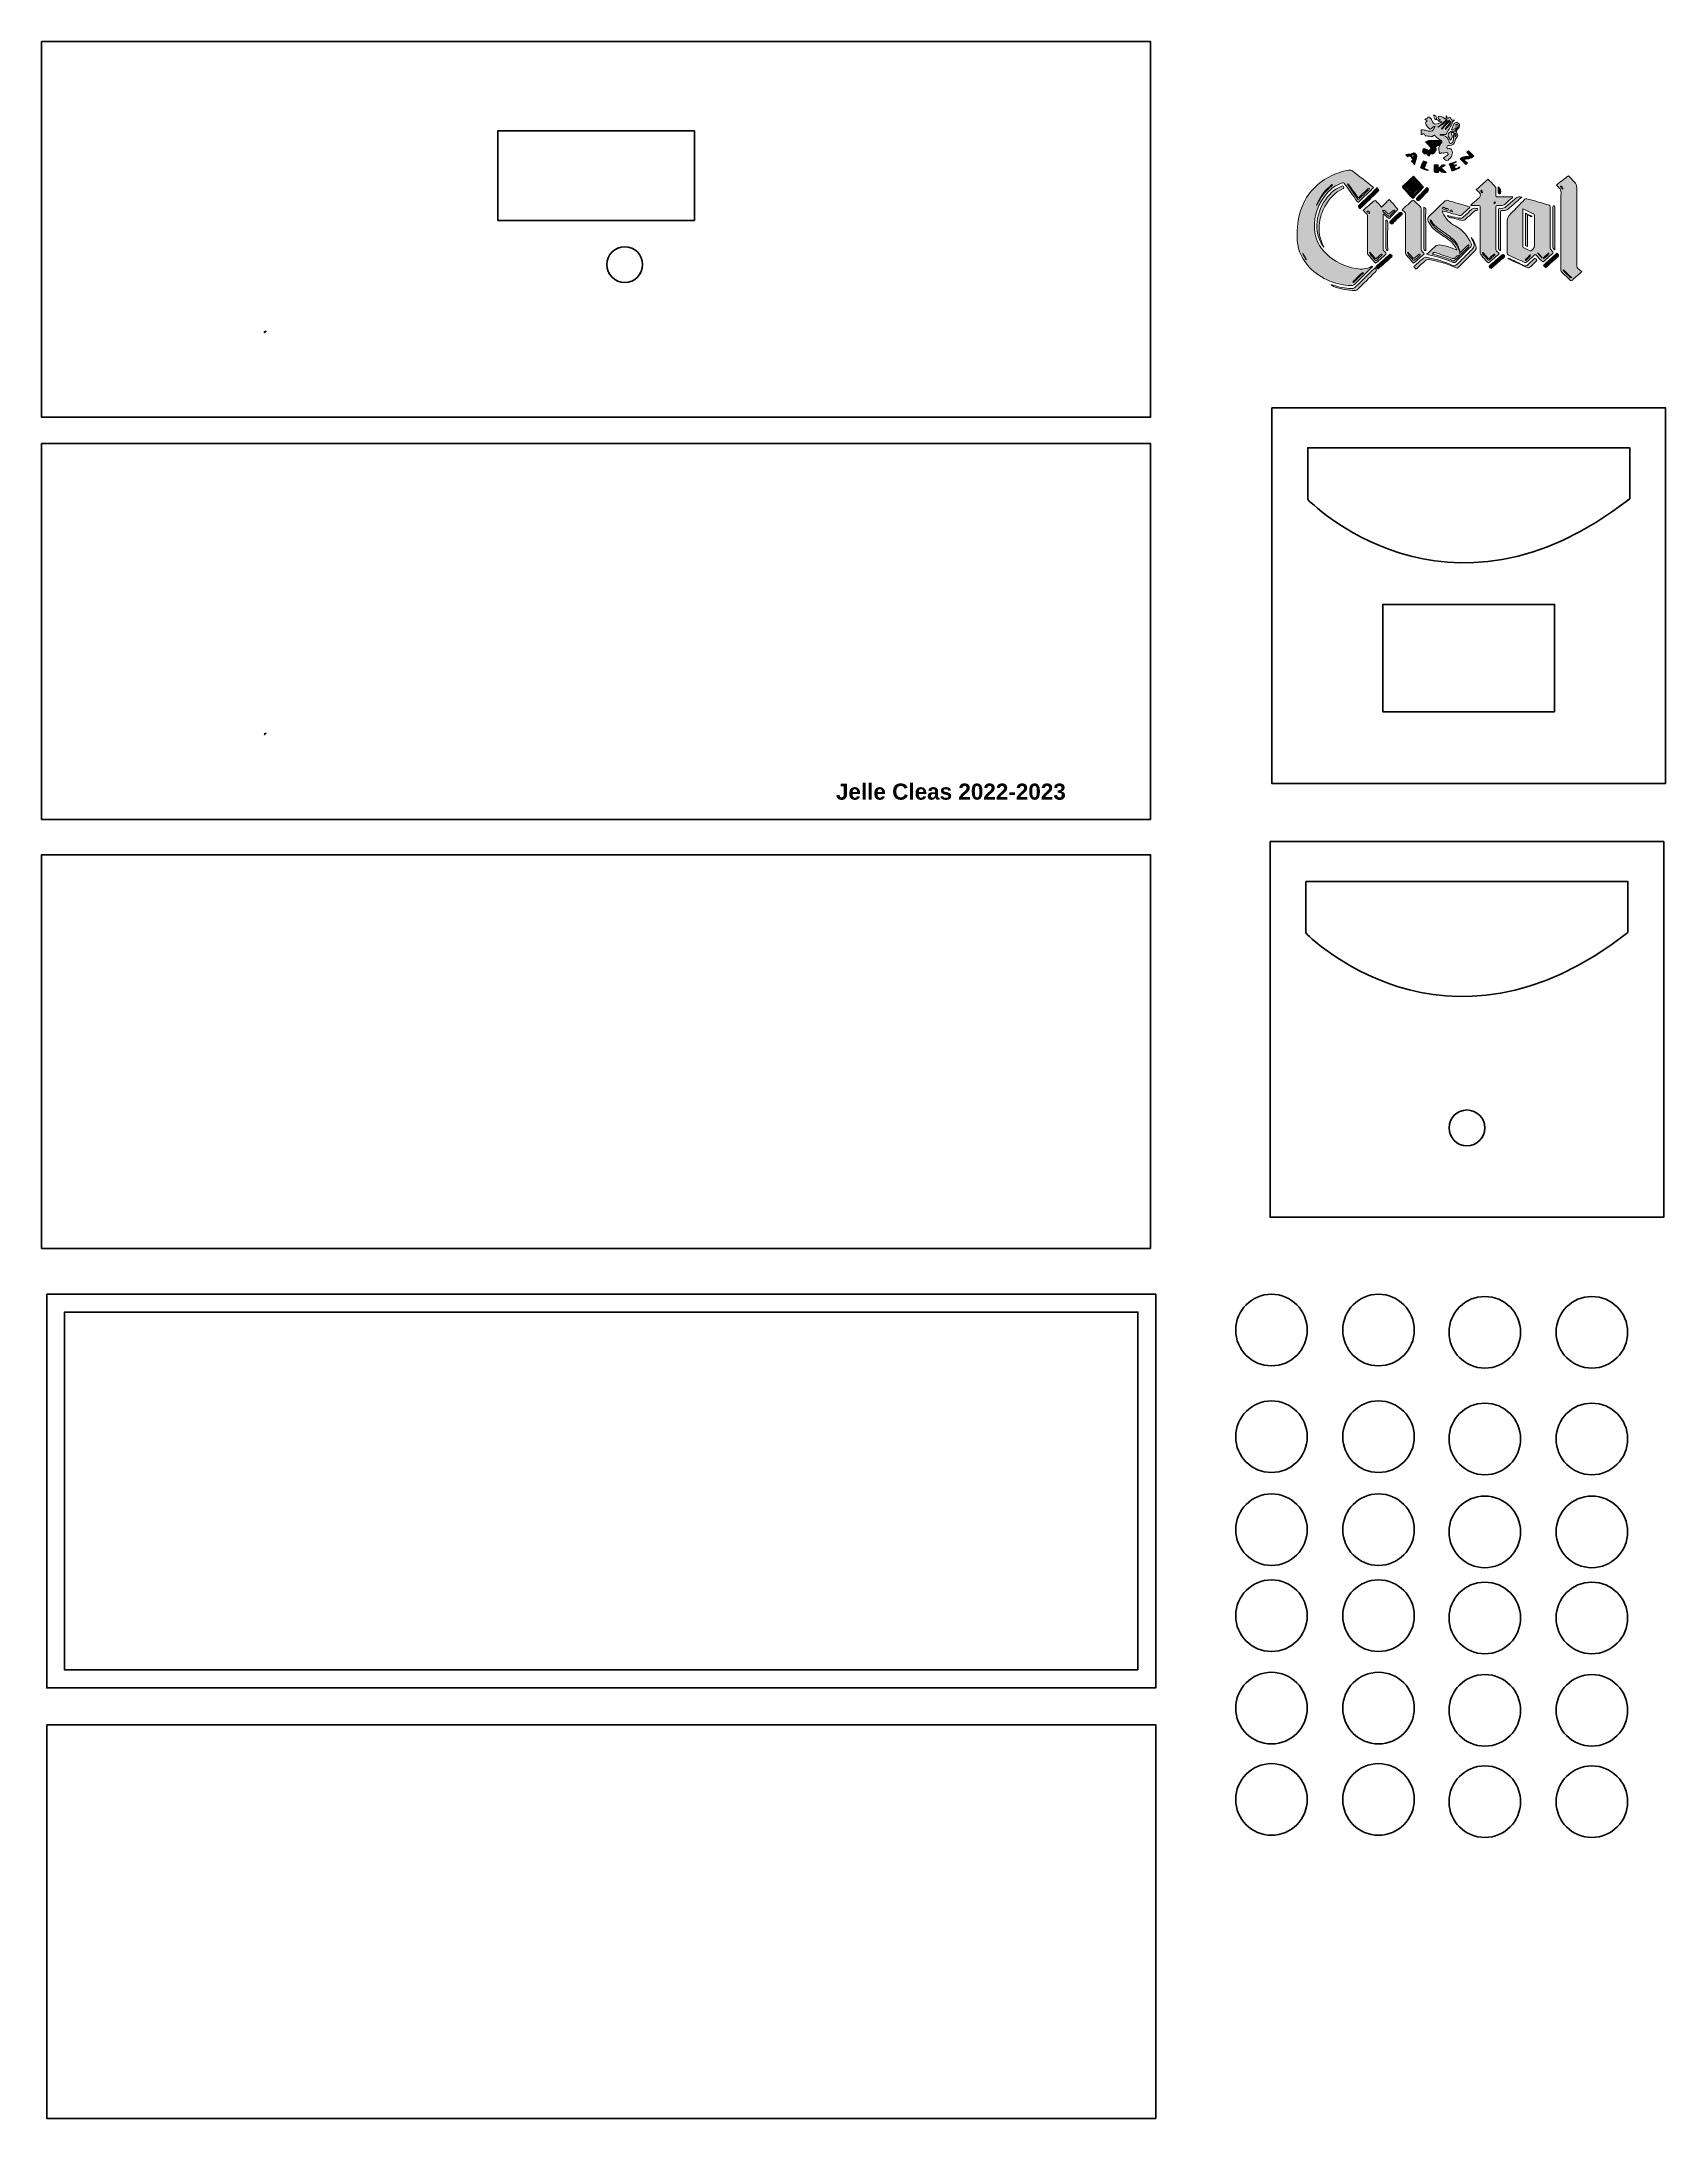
# Model space of a CAD drawing. Header units: millimetres. Extents: x -32 to 422, y -637 to -57.
import ezdxf

# ---------------------------------------------------------------- set-up
doc = ezdxf.new("R2010")
doc.units = ezdxf.units.MM
doc.header["$MEASUREMENT"] = 0
doc.layers.add('cut laag', color=7, linetype='Continuous', lineweight=0)
doc.layers.add('laser laag', color=7, linetype='Continuous', lineweight=0)

# ---------------------------------------------------------------- blocks, each defined once
blk = doc.blocks.new('Block_0')
at = {"layer": 'cut laag', "true_color": 0x000000, "transparency": 33554687}
h = blk.add_hatch(color=18, dxfattribs=at)
h.dxf.hatch_style = 2
edge = h.paths.add_edge_path()
edge.add_spline(control_points=[(363.29, -83.43), (363.33, -83.45), (363.36, -83.47), (363.4, -83.49), (363.47, -83.38), (363.59, -83.27), (363.6, -83.15), (363.62, -82.92), (363.62, -82.65), (363.29, -82.56), (363.29, -82.87), (363.29, -83.15), (363.29, -83.43)], knot_values=[0, 0, 0, 0, 1, 1, 1, 2, 2, 2, 3, 3, 3, 4, 4, 4, 4], degree=3, periodic=0)
edge = h.paths.add_edge_path()
edge.add_spline(control_points=[(362.23, -79.41), (362.19, -79.37), (362.15, -79.34), (362.11, -79.31), (361.6, -80.01), (361.09, -80.72), (360.57, -81.42), (360.61, -81.44), (360.64, -81.47), (360.67, -81.49), (361.24, -80.84), (361.88, -80.23), (362.23, -79.41)], knot_values=[0, 0, 0, 0, 1, 1, 1, 2, 2, 2, 3, 3, 3, 4, 4, 4, 4], degree=3, periodic=0)
edge = h.paths.add_edge_path()
edge.add_spline(control_points=[(361.85, -79.09), (361.81, -79.03), (361.76, -78.98), (361.72, -78.92), (361.61, -78.99), (361.49, -79.05), (361.41, -79.14), (361.04, -79.56), (360.68, -80), (360.31, -80.43), (360.06, -80.72), (359.79, -81), (359.52, -81.28), (359.56, -81.32), (359.6, -81.35), (359.64, -81.39), (360.38, -80.62), (361.12, -79.86), (361.85, -79.09)], knot_values=[0, 0, 0, 0, 1, 1, 1, 2, 2, 2, 3, 3, 3, 4, 4, 4, 5, 5, 5, 6, 6, 6, 6], degree=3, periodic=0)
edge = h.paths.add_edge_path()
edge.add_spline(control_points=[(358.51, -80.82), (358.55, -80.85), (358.58, -80.88), (358.61, -80.91), (359, -80.63), (359.37, -80.29), (359.79, -80.08), (360.31, -79.81), (360.71, -79.46), (361.01, -78.98), (361.06, -78.9), (361.04, -78.79), (361.05, -78.69), (360.98, -78.74), (360.89, -78.77), (360.83, -78.83), (360.51, -79.12), (360.21, -79.43), (359.89, -79.71), (359.44, -80.09), (358.97, -80.45), (358.51, -80.82)], knot_values=[0, 0, 0, 0, 1, 1, 1, 2, 2, 2, 3, 3, 3, 4, 4, 4, 5, 5, 5, 6, 6, 6, 7, 7, 7, 7], degree=3, periodic=0)
edge = h.paths.add_edge_path()
edge.add_spline(control_points=[(358.94, -85.97), (359.16, -85.7), (359.39, -85.44), (359.59, -85.15), (359.74, -84.92), (359.66, -84.7), (359.43, -84.59), (358.8, -84.29), (358.26, -83.88), (357.8, -83.34), (357.5, -82.98), (357.36, -83.05), (357.01, -83.5), (356.39, -83.42), (355.84, -83.36), (355.28, -83.29), (355.17, -83.27), (354.98, -83.23), (354.95, -83.15), (354.75, -82.61), (354.41, -82.67), (354, -82.89), (353.96, -82.92), (353.89, -82.92), (353.8, -82.93), (353.8, -82.53), (353.8, -82.15), (353.8, -81.65), (354.15, -81.47), (354.6, -81.63), (355.06, -81.75), (355.43, -81.85), (355.79, -81.95), (356.17, -82), (356.76, -82.07), (357.18, -81.81), (357.42, -81.25), (357.51, -81.05), (357.61, -80.86), (357.73, -80.62), (357.31, -80.59), (357.09, -80.81), (356.9, -81.06), (356.54, -81.53), (356.42, -81.58), (355.99, -81.19), (355.68, -80.92), (355.43, -80.57), (355.21, -80.21), (355.03, -79.9), (354.95, -79.56), (355.37, -79.3), (355.58, -79.16), (355.53, -78.97), (355.28, -78.88), (355.17, -78.84), (355.07, -78.78), (354.89, -78.69), (355.06, -78.58), (355.18, -78.45), (355.31, -78.43), (355.55, -78.38), (355.78, -78.39), (355.83, -78.07), (355.84, -78.04), (356.17, -78), (356.23, -78.06), (356.45, -78.32), (356.69, -78.6), (356.81, -78.92), (357.22, -80.03), (357.52, -80.21), (358.67, -79.88), (358.99, -79.78), (359.29, -79.6), (359.6, -79.45), (359.59, -79.41), (359.58, -79.37), (359.57, -79.33), (359.35, -79.33), (359.11, -79.39), (358.93, -79.32), (358.74, -79.25), (358.61, -79.04), (358.38, -78.83), (358.74, -78.88), (358.95, -78.91), (359.16, -78.94), (359.17, -78.86), (359.21, -78.71), (359.19, -78.7), (359.02, -78.62), (358.83, -78.57), (358.64, -78.5), (358.55, -77.85), (358.77, -77.65), (359.41, -77.88), (359.73, -78), (360.02, -78.21), (360.33, -78.39), (360.45, -78.46), (360.57, -78.53), (360.78, -78.66), (360.78, -78.28), (360.78, -78), (360.78, -77.73), (360.82, -77.72), (360.86, -77.71), (360.9, -77.71), (360.99, -77.91), (361.09, -78.11), (361.2, -78.34), (361.29, -78.33), (361.4, -78.34), (361.48, -78.3), (361.91, -78.1), (362.17, -78.16), (362.22, -78.7), (362.23, -78.78), (362.45, -78.88), (362.58, -78.91), (362.73, -78.94), (362.89, -78.89), (363.19, -78.87), (363.01, -79.02), (362.94, -79.1), (362.86, -79.14), (362.6, -79.26), (362.58, -79.47), (362.51, -79.72), (362.38, -80.19), (362.1, -80.61), (361.86, -81.04), (361.57, -81.56), (361.22, -82.04), (360.98, -82.58), (360.84, -82.89), (360.72, -82.96), (360.4, -82.92), (359.98, -82.86), (359.55, -82.9), (359.13, -82.9), (359.13, -82.96), (359.13, -83.02), (359.13, -83.08), (359.37, -83.08), (359.61, -83.05), (359.83, -83.09), (360.08, -83.14), (360.31, -83.23), (360.53, -83.34), (360.65, -83.39), (360.72, -83.53), (360.82, -83.61), (361.3, -83.95), (361.59, -84.39), (361.67, -84.99), (361.69, -85.16), (361.88, -85.42), (362, -85.42), (362.19, -85.43), (362.47, -85.3), (362.57, -85.14), (362.72, -84.89), (362.79, -84.57), (362.83, -84.27), (362.9, -83.65), (362.92, -83.02), (362.97, -82.33), (362.9, -82.33), (362.73, -82.31), (362.57, -82.33), (362.3, -82.38), (362.16, -82.56), (362.34, -82.8), (362.84, -83.45), (362.34, -83.94), (362.06, -84.51), (361.84, -84.13), (361.57, -83.76), (361.42, -83.35), (361.25, -82.89), (361.62, -82.32), (362.15, -82.1), (362.26, -82.06), (362.38, -81.99), (362.49, -82.01), (363.59, -82.22), (363.72, -81.23), (364.15, -80.64), (364.35, -80.36), (364.12, -80.14), (363.57, -80.09), (363.66, -80.57), (363.74, -81.07), (363.25, -81.36), (363, -81.51), (362.67, -81.55), (362.38, -81.64), (362.35, -81.59), (362.32, -81.55), (362.3, -81.5), (362.56, -80.95), (362.77, -80.37), (363.1, -79.86), (363.33, -79.49), (363.84, -79.49), (364.2, -79.74), (364.56, -80), (364.69, -80.42), (364.45, -80.83), (364.19, -81.26), (363.88, -81.67), (363.57, -82.12), (363.64, -82.21), (363.74, -82.32), (363.82, -82.44), (364.21, -82.96), (364.11, -83.54), (363.61, -83.95), (363.46, -84.07), (363.32, -84.29), (363.32, -84.48), (363.29, -85.48), (362.64, -86.07), (361.66, -85.97), (361.18, -85.91), (361.05, -86.07), (361.05, -86.49), (361.05, -86.93), (361.15, -86.98), (361.57, -86.83), (361.72, -86.78), (361.99, -86.83), (362.09, -86.94), (362.45, -87.32), (362.64, -87.79), (362.51, -88.31), (362.38, -88.83), (362.26, -89.38), (361.73, -89.68), (361.67, -89.71), (361.61, -89.78), (361.58, -89.84), (361.47, -90.13), (361.32, -90.2), (360.98, -90.15), (360.74, -90.12), (360.53, -90.19), (360.39, -89.89), (360.34, -89.78), (360.17, -89.72), (359.95, -89.57), (360.21, -89.36), (360.44, -89.16), (360.69, -88.98), (360.83, -88.88), (361, -88.82), (361.16, -88.73), (361.4, -88.59), (361.39, -88.38), (361.27, -88.16), (361.14, -87.92), (360.94, -87.83), (360.68, -87.95), (360.37, -88.1), (360.06, -88.2), (359.71, -88.05), (359.62, -88.02), (359.46, -88.05), (359.39, -88.12), (359.14, -88.38), (358.94, -88.21), (358.9, -88), (358.8, -87.55), (358.76, -87.09), (358.76, -86.63), (358.76, -86.41), (358.89, -86.18), (358.96, -85.96), (358.96, -85.96), (358.94, -85.97), (358.94, -85.97)], knot_values=[0, 0, 0, 0, 1, 1, 1, 2, 2, 2, 3, 3, 3, 4, 4, 4, 5, 5, 5, 6, 6, 6, 7, 7, 7, 8, 8, 8, 9, 9, 9, 10, 10, 10, 11, 11, 11, 12, 12, 12, 13, 13, 13, 14, 14, 14, 15, 15, 15, 16, 16, 16, 17, 17, 17, 18, 18, 18, 19, 19, 19, 20, 20, 20, 21, 21, 21, 22, 22, 22, 23, 23, 23, 24, 24, 24, 25, 25, 25, 26, 26, 26, 27, 27, 27, 28, 28, 28, 29, 29, 29, 30, 30, 30, 31, 31, 31, 32, 32, 32, 33, 33, 33, 34, 34, 34, 35, 35, 35, 36, 36, 36, 37, 37, 37, 38, 38, 38, 39, 39, 39, 40, 40, 40, 41, 41, 41, 42, 42, 42, 43, 43, 43, 44, 44, 44, 45, 45, 45, 46, 46, 46, 47, 47, 47, 48, 48, 48, 49, 49, 49, 50, 50, 50, 51, 51, 51, 52, 52, 52, 53, 53, 53, 54, 54, 54, 55, 55, 55, 56, 56, 56, 57, 57, 57, 58, 58, 58, 59, 59, 59, 60, 60, 60, 61, 61, 61, 62, 62, 62, 63, 63, 63, 64, 64, 64, 65, 65, 65, 66, 66, 66, 67, 67, 67, 68, 68, 68, 69, 69, 69, 70, 70, 70, 71, 71, 71, 72, 72, 72, 73, 73, 73, 74, 74, 74, 75, 75, 75, 76, 76, 76, 77, 77, 77, 78, 78, 78, 79, 79, 79, 80, 80, 80, 81, 81, 81, 82, 82, 82, 83, 83, 83, 84, 84, 84, 85, 85, 85, 86, 86, 86, 87, 87, 87, 88, 88, 88, 89, 89, 89, 90, 90, 90, 91, 91, 91, 92, 92, 92, 93, 93, 93, 94, 94, 94, 94], degree=3, periodic=0)
h = blk.add_hatch(color=18, dxfattribs=at)
h.dxf.hatch_style = 2
edge = h.paths.add_edge_path()
edge.add_spline(control_points=[(358.96, -85.96), (358.74, -86.01), (358.52, -86.04), (358.32, -86.12), (357.9, -86.28), (357.85, -86.44), (358.02, -86.85), (358.06, -86.95), (358.06, -87.11), (358, -87.2), (357.82, -87.53), (357.61, -87.85), (357.38, -88.15), (357.29, -88.27), (357.08, -88.43), (356.99, -88.39), (356.53, -88.21), (356.29, -88.4), (356.12, -88.8), (356.1, -88.85), (356.07, -88.9), (356.04, -88.95), (355.57, -88.67), (355.3, -88.04), (354.7, -88.45), (354.52, -88.17), (354.37, -87.94), (354.18, -87.65), (354.24, -87.47), (354.33, -87.19), (354.43, -86.89), (354.79, -86.8), (355.13, -86.88), (355.43, -87.13), (355.7, -87.36), (356, -87.48), (356.3, -87.23), (356.58, -87), (356.54, -86.64), (356.37, -86.38), (356.14, -86.04), (355.83, -85.75), (355.54, -85.44), (355.42, -85.31), (355.27, -85.2), (355.03, -84.99), (355.5, -84.82), (355.84, -84.6), (356.2, -84.58), (357.09, -84.54), (357.98, -84.59), (358.87, -84.62), (359.27, -84.63), (359.35, -84.91), (359.25, -85.24), (359.17, -85.49), (359.05, -85.73), (358.94, -85.97), (358.94, -85.97), (358.96, -85.96), (358.96, -85.96)], knot_values=[0, 0, 0, 0, 1, 1, 1, 2, 2, 2, 3, 3, 3, 4, 4, 4, 5, 5, 5, 6, 6, 6, 7, 7, 7, 8, 8, 8, 9, 9, 9, 10, 10, 10, 11, 11, 11, 12, 12, 12, 13, 13, 13, 14, 14, 14, 15, 15, 15, 16, 16, 16, 17, 17, 17, 18, 18, 18, 19, 19, 19, 20, 20, 20, 20], degree=3, periodic=0)
h = blk.add_hatch(color=18, dxfattribs=at)
h.dxf.hatch_style = 2
edge = h.paths.add_edge_path()
edge.add_spline(control_points=[(321.68, -117.92), (321.71, -117.9), (321.75, -117.88), (321.79, -117.86), (321.47, -117.3), (321.15, -116.74), (320.84, -116.18), (320.81, -116.19), (320.79, -116.21), (320.76, -116.22), (321.07, -116.79), (321.37, -117.35), (321.68, -117.92)], knot_values=[0, 0, 0, 0, 1, 1, 1, 2, 2, 2, 3, 3, 3, 4, 4, 4, 4], degree=3, periodic=0)
edge = h.paths.add_edge_path()
edge.add_spline(control_points=[(334.78, -124.09), (334.83, -124.13), (334.88, -124.18), (334.92, -124.23), (335.84, -123.36), (336.76, -122.48), (337.68, -121.61), (337.64, -121.57), (337.6, -121.52), (337.55, -121.48), (336.47, -122.17), (335.68, -123.18), (334.78, -124.09)], knot_values=[0, 0, 0, 0, 1, 1, 1, 2, 2, 2, 3, 3, 3, 4, 4, 4, 4], degree=3, periodic=0)
edge = h.paths.add_edge_path()
edge.add_spline(control_points=[(324.61, -102.65), (325.05, -101.91), (325.46, -101.15), (325.93, -100.43), (326.68, -99.27), (327.62, -98.29), (328.71, -97.45), (328.85, -97.35), (328.95, -97.18), (329.06, -97.05), (329.01, -97), (328.95, -96.96), (328.89, -96.92), (326.91, -98.41), (325.58, -100.4), (324.61, -102.65)], knot_values=[0, 0, 0, 0, 1, 1, 1, 2, 2, 2, 3, 3, 3, 4, 4, 4, 5, 5, 5, 5], degree=3, periodic=0)
edge = h.paths.add_edge_path()
edge.add_spline(control_points=[(336.27, -101.11), (336.64, -100.76), (336.95, -100.45), (337.27, -100.15), (337.94, -99.53), (338.61, -98.92), (339.28, -98.3), (339.35, -98.23), (339.35, -98.08), (339.38, -97.97), (339.25, -97.97), (339.12, -97.94), (339, -97.97), (338.92, -97.99), (338.87, -98.09), (338.81, -98.15), (338.05, -98.91), (337.29, -99.67), (336.53, -100.42), (336.43, -100.52), (336.31, -100.6), (336.25, -100.65), (335.29, -99.32), (334.37, -98.02), (333.44, -96.73), (333.39, -96.77), (333.34, -96.8), (333.28, -96.84), (334.2, -98.32), (335.28, -99.68), (336.27, -101.11)], knot_values=[0, 0, 0, 0, 1, 1, 1, 2, 2, 2, 3, 3, 3, 4, 4, 4, 5, 5, 5, 6, 6, 6, 7, 7, 7, 8, 8, 8, 9, 9, 9, 10, 10, 10, 10], degree=3, periodic=0)
edge = h.paths.add_edge_path()
edge.add_spline(control_points=[(340.55, -97.74), (339.92, -98.33), (339.33, -98.9), (338.74, -99.46), (337.98, -100.19), (337.23, -100.91), (336.5, -101.65), (336.26, -101.89), (336.14, -101.86), (335.96, -101.6), (334.78, -99.95), (333.59, -98.31), (332.42, -96.66), (332.23, -96.38), (332.06, -96.35), (331.76, -96.44), (329.99, -96.97), (328.61, -98.06), (327.44, -99.44), (325.08, -102.24), (323.83, -105.47), (324.01, -109.17), (324.14, -111.99), (325.31, -114.37), (327.35, -116.29), (329.69, -118.48), (332.5, -119.83), (335.65, -120.38), (337.13, -120.63), (338.61, -120.58), (339.98, -119.82), (340.05, -119.78), (340.12, -119.77), (340.18, -119.75), (340.21, -119.78), (340.25, -119.82), (340.28, -119.85), (340.16, -119.94), (340.04, -120.02), (339.93, -120.11), (339.82, -120.21), (339.72, -120.32), (339.62, -120.42), (338.15, -121.88), (336.67, -123.34), (335.21, -124.81), (334.97, -125.05), (334.73, -125.14), (334.39, -125.13), (329.42, -124.92), (325.19, -123.06), (321.95, -119.26), (320.09, -117.08), (319.18, -114.47), (319.15, -111.59), (319.12, -109.1), (319.37, -106.64), (320.14, -104.25), (321.53, -99.96), (324.23, -96.78), (328.24, -94.7), (329.94, -93.81), (331.75, -93.22), (333.64, -92.88), (334.05, -92.81), (334.4, -92.87), (334.74, -93.14), (336.59, -94.62), (338.45, -96.08), (340.3, -97.54), (340.37, -97.6), (340.44, -97.65), (340.55, -97.74)], knot_values=[0, 0, 0, 0, 1, 1, 1, 2, 2, 2, 3, 3, 3, 4, 4, 4, 5, 5, 5, 6, 6, 6, 7, 7, 7, 8, 8, 8, 9, 9, 9, 10, 10, 10, 11, 11, 11, 12, 12, 12, 13, 13, 13, 14, 14, 14, 15, 15, 15, 16, 16, 16, 17, 17, 17, 18, 18, 18, 19, 19, 19, 20, 20, 20, 21, 21, 21, 22, 22, 22, 23, 23, 23, 24, 24, 24, 24], degree=3, periodic=0)
h = blk.add_hatch(color=18, dxfattribs=at)
h.dxf.hatch_style = 2
edge = h.paths.add_edge_path()
edge.add_spline(control_points=[(351.83, -88.76), (351.78, -88.72), (351.74, -88.68), (351.7, -88.63), (351.49, -88.7), (351.29, -88.76), (351.09, -88.83), (351.07, -88.88), (351.06, -88.93), (351.04, -88.99), (351.22, -89.09), (351.4, -89.2), (351.58, -89.31), (351.66, -89.13), (351.75, -88.95), (351.83, -88.76)], knot_values=[0, 0, 0, 0, 1, 1, 1, 2, 2, 2, 3, 3, 3, 4, 4, 4, 5, 5, 5, 5], degree=3, periodic=0)
edge = h.paths.add_edge_path()
edge.add_spline(control_points=[(351.12, -90.36), (351.41, -90.13), (351.63, -89.93), (351.34, -89.58), (350.79, -88.87), (350.69, -88.82), (350.03, -89.13), (349.88, -88.96), (349.73, -88.79), (349.52, -88.55), (349.97, -88.48), (350.34, -88.43), (350.71, -88.37), (350.93, -88.33), (351.14, -88.27), (351.36, -88.23), (351.6, -88.19), (351.81, -87.82), (352.09, -88.17), (352.4, -88.54), (352.82, -88.83), (352.57, -89.45), (352.33, -90.05), (352.19, -90.69), (352, -91.36), (351.71, -91.03), (351.43, -90.72), (351.12, -90.36)], knot_values=[0, 0, 0, 0, 1, 1, 1, 2, 2, 2, 3, 3, 3, 4, 4, 4, 5, 5, 5, 6, 6, 6, 7, 7, 7, 8, 8, 8, 9, 9, 9, 9], degree=3, periodic=0)
h = blk.add_hatch(color=18, dxfattribs=at)
h.dxf.hatch_style = 2
edge = h.paths.add_edge_path()
edge.add_spline(control_points=[(353.63, -92.21), (353.92, -91.54), (354.19, -90.9), (354.47, -90.23), (354.8, -90.38), (355.12, -90.52), (355.43, -90.66), (355.24, -91.08), (355.06, -91.47), (354.89, -91.87), (354.68, -92.35), (354.73, -92.44), (355.21, -92.62), (355.43, -92.7), (355.66, -92.78), (355.91, -92.87), (355.64, -93.1), (354.32, -92.69), (353.63, -92.21)], knot_values=[0, 0, 0, 0, 1, 1, 1, 2, 2, 2, 3, 3, 3, 4, 4, 4, 5, 5, 5, 6, 6, 6, 6], degree=3, periodic=0)
h = blk.add_hatch(color=18, dxfattribs=at)
h.dxf.hatch_style = 2
edge = h.paths.add_edge_path()
edge.add_spline(control_points=[(358.6, -92.38), (358.92, -92.14), (359.22, -92.03), (359.33, -91.83), (359.62, -91.22), (360.11, -91.37), (360.62, -91.48), (360.39, -91.64), (360.15, -91.8), (359.91, -91.94), (359.53, -92.15), (359.5, -92.27), (359.83, -92.58), (360.14, -92.88), (360.46, -93.17), (360.83, -93.51), (359.9, -93.73), (359.25, -93.37), (358.74, -92.66), (358.71, -92.68), (358.67, -92.7), (358.64, -92.73), (358.64, -92.97), (358.64, -93.2), (358.64, -93.53), (358.31, -93.53), (358.01, -93.54), (357.71, -93.52), (357.64, -93.51), (357.52, -93.38), (357.51, -93.3), (357.5, -92.68), (357.5, -92.06), (357.5, -91.4), (357.87, -91.4), (358.21, -91.4), (358.6, -91.4), (358.6, -91.67), (358.6, -91.94), (358.6, -92.38)], knot_values=[0, 0, 0, 0, 1, 1, 1, 2, 2, 2, 3, 3, 3, 4, 4, 4, 5, 5, 5, 6, 6, 6, 7, 7, 7, 8, 8, 8, 9, 9, 9, 10, 10, 10, 11, 11, 11, 12, 12, 12, 13, 13, 13, 13], degree=3, periodic=0)
h = blk.add_hatch(color=18, dxfattribs=at)
h.dxf.hatch_style = 2
edge = h.paths.add_edge_path()
edge.add_spline(control_points=[(361.67, -91.13), (362.28, -90.91), (362.91, -90.67), (363.55, -90.43), (363.57, -90.49), (363.6, -90.55), (363.63, -90.61), (363.51, -90.67), (363.4, -90.76), (363.27, -90.8), (363.01, -90.87), (362.72, -90.91), (362.82, -91.29), (362.92, -91.66), (363.18, -91.47), (363.4, -91.43), (363.5, -91.42), (363.61, -91.42), (363.71, -91.41), (363.73, -91.45), (363.74, -91.49), (363.76, -91.53), (363.65, -91.59), (363.54, -91.66), (363.42, -91.7), (363.18, -91.77), (363.08, -91.9), (363.16, -92.15), (363.24, -92.43), (363.44, -92.48), (363.67, -92.39), (363.99, -92.27), (364.3, -92.12), (364.62, -91.99), (364.64, -92.02), (364.67, -92.06), (364.69, -92.09), (364.53, -92.22), (364.38, -92.4), (364.2, -92.48), (363.72, -92.7), (363.22, -92.88), (362.74, -93.08), (362.51, -93.18), (362.41, -93.12), (362.33, -92.88), (362.14, -92.33), (361.92, -91.79), (361.67, -91.13)], knot_values=[0, 0, 0, 0, 1, 1, 1, 2, 2, 2, 3, 3, 3, 4, 4, 4, 5, 5, 5, 6, 6, 6, 7, 7, 7, 8, 8, 8, 9, 9, 9, 10, 10, 10, 11, 11, 11, 12, 12, 12, 13, 13, 13, 14, 14, 14, 15, 15, 15, 16, 16, 16, 16], degree=3, periodic=0)
h = blk.add_hatch(color=18, dxfattribs=at)
h.dxf.hatch_style = 2
edge = h.paths.add_edge_path()
edge.add_spline(control_points=[(368.59, -88.99), (367.73, -89.81), (366.68, -89.76), (365.6, -89.85), (366, -90.22), (366.36, -90.56), (366.76, -90.92), (366.61, -91.06), (366.47, -91.19), (366.33, -91.31), (365.81, -90.82), (365.3, -90.34), (364.76, -89.84), (365, -89.55), (365.24, -89.18), (365.76, -89.13), (366.31, -89.09), (366.86, -88.98), (367.4, -88.9), (367.43, -88.85), (367.45, -88.81), (367.47, -88.77), (367.18, -88.49), (366.89, -88.21), (366.56, -87.89), (366.71, -87.77), (366.87, -87.64), (367.03, -87.52), (367.51, -87.97), (368.02, -88.45), (368.59, -88.99)], knot_values=[0, 0, 0, 0, 1, 1, 1, 2, 2, 2, 3, 3, 3, 4, 4, 4, 5, 5, 5, 6, 6, 6, 7, 7, 7, 8, 8, 8, 9, 9, 9, 10, 10, 10, 10], degree=3, periodic=0)
h = blk.add_hatch(color=18, dxfattribs=at)
h.dxf.hatch_style = 2
edge = h.paths.add_edge_path()
edge.add_spline(control_points=[(326.65, -114.42), (325.82, -113.28), (325.26, -112.11), (324.95, -110.83), (323.79, -106.14), (326.43, -100.45), (330.14, -98.1), (330.62, -97.79), (331.16, -97.57), (331.67, -97.33), (332, -97.18), (332.12, -97.49), (332.24, -97.68), (332.27, -97.73), (332.13, -97.98), (332.02, -98.03), (329.68, -99.07), (328.11, -100.88), (326.9, -103.06), (326.13, -104.46), (325.59, -105.95), (325.39, -107.54), (325.1, -109.85), (325.37, -112.07), (326.58, -114.12), (326.61, -114.17), (326.64, -114.22), (326.67, -114.27), (326.67, -114.29), (326.66, -114.3), (326.65, -114.42)], knot_values=[0, 0, 0, 0, 1, 1, 1, 2, 2, 2, 3, 3, 3, 4, 4, 4, 5, 5, 5, 6, 6, 6, 7, 7, 7, 8, 8, 8, 9, 9, 9, 10, 10, 10, 10], degree=3, periodic=0)
h = blk.add_hatch(color=18, dxfattribs=at)
h.dxf.hatch_style = 2
edge = h.paths.add_edge_path()
edge.add_spline(control_points=[(341.5, -97.76), (341.67, -97.99), (341.77, -98.14), (341.89, -98.27), (342.06, -98.45), (342.02, -98.6), (341.85, -98.76), (340.2, -100.35), (338.55, -101.94), (336.9, -103.53), (336.86, -103.57), (336.8, -103.59), (336.73, -103.64), (336.62, -103.53), (336.53, -103.42), (336.43, -103.32), (336.19, -103.08), (336.24, -102.89), (336.48, -102.66), (337.61, -101.61), (338.74, -100.55), (339.85, -99.48), (340.38, -98.96), (340.89, -98.41), (341.5, -97.76)], knot_values=[0, 0, 0, 0, 1, 1, 1, 2, 2, 2, 3, 3, 3, 4, 4, 4, 5, 5, 5, 6, 6, 6, 7, 7, 7, 8, 8, 8, 8], degree=3, periodic=0)
h = blk.add_hatch(color=18, dxfattribs=at)
h.dxf.hatch_style = 2
edge = h.paths.add_edge_path()
edge.add_spline(control_points=[(353.53, -97.9), (353.46, -97.84), (353.39, -97.77), (353.33, -97.71), (352.65, -98.29), (352.06, -98.98), (351.45, -99.65), (349.95, -97.74), (349.95, -97.74), (349.48, -97.73), (349.98, -98.68), (350.83, -99.28), (351.45, -100.11), (352.16, -99.32), (352.89, -98.66), (353.53, -97.9)], knot_values=[0, 0, 0, 0, 1, 1, 1, 2, 2, 2, 3, 3, 3, 4, 4, 4, 5, 5, 5, 5], degree=3, periodic=0)
edge = h.paths.add_edge_path()
edge.add_spline(control_points=[(351.74, -94.55), (352.57, -95.48), (353.54, -96.56), (354.51, -97.64), (353.5, -98.7), (352.52, -99.73), (351.5, -100.8), (351.37, -100.69), (351.22, -100.58), (351.1, -100.45), (350.31, -99.58), (349.54, -98.7), (348.75, -97.82), (348.6, -97.65), (348.52, -97.5), (348.73, -97.3), (349.72, -96.4), (350.7, -95.5), (351.74, -94.55)], knot_values=[0, 0, 0, 0, 1, 1, 1, 2, 2, 2, 3, 3, 3, 4, 4, 4, 5, 5, 5, 6, 6, 6, 6], degree=3, periodic=0)
h = blk.add_hatch(color=18, dxfattribs=at)
h.dxf.hatch_style = 2
edge = h.paths.add_edge_path()
edge.add_spline(control_points=[(355.46, -97.76), (355.6, -97.9), (355.69, -98.01), (355.8, -98.11), (355.98, -98.3), (355.98, -98.46), (355.78, -98.67), (354.96, -99.51), (354.16, -100.35), (353.36, -101.22), (353.12, -101.48), (352.95, -101.49), (352.68, -101.25), (352.39, -101), (352.5, -100.81), (352.7, -100.6), (353.61, -99.67), (354.52, -98.74), (355.46, -97.76)], knot_values=[0, 0, 0, 0, 1, 1, 1, 2, 2, 2, 3, 3, 3, 4, 4, 4, 5, 5, 5, 6, 6, 6, 6], degree=3, periodic=0)
h = blk.add_hatch(color=18, dxfattribs=at)
h.dxf.hatch_style = 2
edge = h.paths.add_edge_path()
edge.add_spline(control_points=[(374.36, -101.7), (374.27, -101.85), (374.18, -101.93), (374.18, -102.02), (374.17, -102.08), (374.28, -102.15), (374.34, -102.22), (374.42, -102.13), (374.52, -102.04), (374.58, -101.94), (374.59, -101.92), (374.47, -101.82), (374.36, -101.7)], knot_values=[0, 0, 0, 0, 1, 1, 1, 2, 2, 2, 3, 3, 3, 4, 4, 4, 4], degree=3, periodic=0)
edge = h.paths.add_edge_path()
edge.add_spline(control_points=[(370.75, -99.19), (370.82, -99.16), (370.9, -99.12), (370.97, -99.09), (370.89, -98.89), (370.8, -98.69), (370.72, -98.49), (370.64, -98.53), (370.49, -98.61), (370.5, -98.63), (370.57, -98.82), (370.66, -99.01), (370.75, -99.19)], knot_values=[0, 0, 0, 0, 1, 1, 1, 2, 2, 2, 3, 3, 3, 4, 4, 4, 4], degree=3, periodic=0)
edge = h.paths.add_edge_path()
edge.add_spline(control_points=[(371.06, -115.89), (371.02, -115.9), (370.99, -115.91), (370.95, -115.91), (371, -116.06), (371, -116.23), (371.09, -116.34), (371.55, -116.88), (372.03, -117.42), (372.52, -117.94), (372.58, -118.01), (372.82, -118.01), (372.9, -117.95), (373.39, -117.54), (373.87, -117.11), (374.35, -116.67), (374.4, -116.61), (374.4, -116.49), (374.42, -116.4), (374.31, -116.4), (374.18, -116.37), (374.12, -116.43), (373.73, -116.76), (373.33, -117.09), (372.99, -117.46), (372.76, -117.7), (372.66, -117.71), (372.45, -117.45), (372.01, -116.91), (371.52, -116.41), (371.06, -115.89)], knot_values=[0, 0, 0, 0, 1, 1, 1, 2, 2, 2, 3, 3, 3, 4, 4, 4, 5, 5, 5, 6, 6, 6, 7, 7, 7, 8, 8, 8, 9, 9, 9, 10, 10, 10, 10], degree=3, periodic=0)
edge = h.paths.add_edge_path()
edge.add_spline(control_points=[(367.74, -102.63), (367.9, -102.47), (368.06, -102.31), (368.23, -102.16), (368.86, -101.6), (369.48, -101.04), (370.1, -100.48), (370.54, -100.07), (370.55, -99.61), (370.14, -99.18), (370, -99.03), (369.85, -98.88), (369.7, -98.74), (369.57, -98.61), (369.42, -98.49), (369.25, -98.33), (370.32, -97.37), (371.37, -96.42), (372.53, -95.38), (373.22, -96.1), (373.9, -96.81), (374.56, -97.53), (374.66, -97.64), (374.7, -97.82), (374.7, -97.98), (374.72, -98.59), (374.73, -99.21), (374.69, -99.83), (374.66, -100.21), (374.75, -100.34), (375.16, -100.34), (376.45, -100.31), (377.74, -100.33), (379.04, -100.33), (379.16, -100.33), (379.29, -100.34), (379.48, -100.36), (379.4, -100.46), (379.37, -100.52), (379.32, -100.57), (378.64, -101.17), (377.94, -101.75), (377.27, -102.37), (376.95, -102.66), (376.61, -102.79), (376.19, -102.76), (375.83, -102.74), (375.46, -102.75), (375.09, -102.75), (374.86, -102.75), (374.72, -102.83), (374.72, -103.12), (374.73, -107.09), (374.73, -111.06), (374.73, -115.02), (374.73, -115.48), (375.06, -115.66), (375.34, -115.87), (375.67, -116.11), (375.62, -116.27), (375.34, -116.51), (374.52, -117.2), (373.71, -117.91), (372.91, -118.62), (372.69, -118.82), (372.55, -118.8), (372.37, -118.58), (371.8, -117.94), (371.2, -117.34), (370.67, -116.68), (370.48, -116.45), (370.35, -116.11), (370.34, -115.82), (370.32, -111.64), (370.32, -107.47), (370.34, -103.29), (370.34, -102.87), (370.22, -102.72), (369.8, -102.73), (369.13, -102.75), (368.46, -102.74), (367.79, -102.74), (367.77, -102.7), (367.75, -102.67), (367.74, -102.63)], knot_values=[0, 0, 0, 0, 1, 1, 1, 2, 2, 2, 3, 3, 3, 4, 4, 4, 5, 5, 5, 6, 6, 6, 7, 7, 7, 8, 8, 8, 9, 9, 9, 10, 10, 10, 11, 11, 11, 12, 12, 12, 13, 13, 13, 14, 14, 14, 15, 15, 15, 16, 16, 16, 17, 17, 17, 18, 18, 18, 19, 19, 19, 20, 20, 20, 21, 21, 21, 22, 22, 22, 23, 23, 23, 24, 24, 24, 25, 25, 25, 26, 26, 26, 27, 27, 27, 28, 28, 28, 28], degree=3, periodic=0)
h = blk.add_hatch(color=18, dxfattribs=at)
h.dxf.hatch_style = 2
edge = h.paths.add_edge_path()
edge.add_spline(control_points=[(375.39, -97.57), (375.96, -97.97), (376.25, -98.85), (375.99, -99.35), (375.94, -99.45), (375.74, -99.5), (375.6, -99.51), (375.53, -99.51), (375.4, -99.34), (375.4, -99.25), (375.38, -98.71), (375.39, -98.18), (375.39, -97.57)], knot_values=[0, 0, 0, 0, 1, 1, 1, 2, 2, 2, 3, 3, 3, 4, 4, 4, 4], degree=3, periodic=0)
h = blk.add_hatch(color=18, dxfattribs=at)
h.dxf.hatch_style = 2
edge = h.paths.add_edge_path()
edge.add_spline(control_points=[(392.96, -97.27), (392.9, -97.31), (392.84, -97.36), (392.78, -97.4), (392.97, -97.66), (393.16, -97.93), (393.35, -98.19), (393.4, -98.16), (393.45, -98.12), (393.51, -98.08), (393.33, -97.81), (393.14, -97.54), (392.96, -97.27)], knot_values=[0, 0, 0, 0, 1, 1, 1, 2, 2, 2, 3, 3, 3, 4, 4, 4, 4], degree=3, periodic=0)
edge = h.paths.add_edge_path()
edge.add_spline(control_points=[(393.65, -120.69), (393.62, -120.71), (393.59, -120.74), (393.55, -120.76), (393.63, -120.9), (393.69, -121.07), (393.8, -121.19), (394.36, -121.74), (394.93, -122.3), (395.52, -122.83), (395.62, -122.92), (395.81, -122.91), (395.99, -122.95), (395.06, -122.29), (394.41, -121.42), (393.65, -120.69)], knot_values=[0, 0, 0, 0, 1, 1, 1, 2, 2, 2, 3, 3, 3, 4, 4, 4, 5, 5, 5, 5], degree=3, periodic=0)
edge = h.paths.add_edge_path()
edge.add_spline(control_points=[(398.78, -121.21), (397.85, -122.04), (396.97, -122.8), (396.12, -123.59), (395.82, -123.88), (395.64, -123.82), (395.37, -123.55), (394.75, -122.9), (394.11, -122.27), (393.43, -121.68), (393.03, -121.33), (392.89, -120.94), (392.89, -120.42), (392.91, -113.3), (392.9, -106.19), (392.92, -99.07), (392.92, -98.57), (392.79, -98.2), (392.44, -97.87), (392.16, -97.61), (391.91, -97.33), (391.63, -97.03), (392.77, -96.15), (393.88, -95.3), (395.02, -94.42), (395.58, -95.03), (396.1, -95.64), (396.68, -96.2), (397.16, -96.66), (397.33, -97.15), (397.33, -97.83), (397.3, -105.13), (397.31, -112.44), (397.33, -119.74), (397.33, -119.95), (397.48, -120.2), (397.64, -120.35), (397.98, -120.66), (398.38, -120.91), (398.78, -121.21)], knot_values=[0, 0, 0, 0, 1, 1, 1, 2, 2, 2, 3, 3, 3, 4, 4, 4, 5, 5, 5, 6, 6, 6, 7, 7, 7, 8, 8, 8, 9, 9, 9, 10, 10, 10, 11, 11, 11, 12, 12, 12, 13, 13, 13, 13], degree=3, periodic=0)
h = blk.add_hatch(color=18, dxfattribs=at)
h.dxf.hatch_style = 2
edge = h.paths.add_edge_path()
edge.add_spline(control_points=[(339.33, -105.1), (339.51, -104.7), (339.4, -104.48), (339.17, -104.33), (339.09, -104.27), (338.91, -104.34), (338.77, -104.35), (338.76, -104.4), (338.76, -104.45), (338.75, -104.49), (338.93, -104.68), (339.1, -104.86), (339.33, -105.1)], knot_values=[0, 0, 0, 0, 1, 1, 1, 2, 2, 2, 3, 3, 3, 4, 4, 4, 4], degree=3, periodic=0)
edge = h.paths.add_edge_path()
edge.add_spline(control_points=[(339.56, -115.89), (339.52, -115.92), (339.48, -115.95), (339.44, -115.99), (339.79, -116.86), (340.56, -117.43), (341.16, -118.2), (341.76, -117.66), (342.33, -117.18), (342.87, -116.67), (342.94, -116.61), (342.92, -116.47), (342.94, -116.36), (342.82, -116.36), (342.67, -116.32), (342.59, -116.38), (342.38, -116.53), (342.2, -116.73), (342.01, -116.9), (341.71, -117.17), (341.4, -117.43), (341.12, -117.68), (340.57, -117.04), (340.06, -116.46), (339.56, -115.89)], knot_values=[0, 0, 0, 0, 1, 1, 1, 2, 2, 2, 3, 3, 3, 4, 4, 4, 5, 5, 5, 6, 6, 6, 7, 7, 7, 8, 8, 8, 8], degree=3, periodic=0)
edge = h.paths.add_edge_path()
edge.add_spline(control_points=[(346.46, -104.19), (346.41, -104.12), (346.36, -104.03), (346.32, -104.03), (346.23, -104.03), (346.11, -104.05), (346.04, -104.11), (345.73, -104.39), (345.41, -104.68), (345.12, -104.98), (344.91, -105.2), (344.73, -105.2), (344.52, -105), (344.22, -104.72), (343.92, -104.44), (343.59, -104.19), (343.47, -104.1), (343.25, -104.11), (343.08, -104.08), (343.14, -104.24), (343.17, -104.44), (343.28, -104.54), (343.68, -104.91), (344.11, -105.24), (344.52, -105.59), (344.73, -105.78), (344.92, -105.81), (345.13, -105.6), (345.51, -105.21), (345.89, -104.83), (346.27, -104.45), (346.34, -104.38), (346.39, -104.28), (346.46, -104.19)], knot_values=[0, 0, 0, 0, 1, 1, 1, 2, 2, 2, 3, 3, 3, 4, 4, 4, 5, 5, 5, 6, 6, 6, 7, 7, 7, 8, 8, 8, 9, 9, 9, 10, 10, 10, 11, 11, 11, 11], degree=3, periodic=0)
edge = h.paths.add_edge_path()
edge.add_spline(control_points=[(344.91, -101.04), (345.8, -102.05), (346.63, -103), (347.35, -103.81), (346.58, -104.66), (345.85, -105.45), (345.13, -106.24), (344.95, -106.44), (344.79, -106.44), (344.58, -106.24), (344.16, -105.85), (343.7, -105.49), (343.21, -105.07), (343.21, -106.44), (343.21, -107.7), (343.21, -108.96), (343.22, -110.95), (343.23, -112.95), (343.21, -114.95), (343.21, -115.39), (343.49, -115.56), (343.75, -115.79), (344.2, -116.19), (344.19, -116.19), (343.75, -116.57), (342.99, -117.23), (342.25, -117.9), (341.5, -118.56), (341.38, -118.66), (341.25, -118.75), (341.09, -118.88), (340.36, -118.05), (339.64, -117.25), (338.95, -116.42), (338.83, -116.27), (338.82, -116), (338.82, -115.79), (338.82, -112.38), (338.83, -108.97), (338.82, -105.56), (338.82, -105.38), (338.72, -105.17), (338.6, -105.04), (338.3, -104.72), (337.97, -104.43), (337.63, -104.12), (338.67, -103.2), (339.68, -102.32), (340.67, -101.43), (340.88, -101.25), (341.02, -101.29), (341.19, -101.48), (341.58, -101.91), (341.97, -102.32), (342.36, -102.74), (342.5, -102.89), (342.64, -103.03), (342.79, -103.19), (343.5, -102.47), (344.17, -101.79), (344.91, -101.04)], knot_values=[0, 0, 0, 0, 1, 1, 1, 2, 2, 2, 3, 3, 3, 4, 4, 4, 5, 5, 5, 6, 6, 6, 7, 7, 7, 8, 8, 8, 9, 9, 9, 10, 10, 10, 11, 11, 11, 12, 12, 12, 13, 13, 13, 14, 14, 14, 15, 15, 15, 16, 16, 16, 17, 17, 17, 18, 18, 18, 19, 19, 19, 20, 20, 20, 20], degree=3, periodic=0)
h = blk.add_hatch(color=18, dxfattribs=at)
h.dxf.hatch_style = 2
edge = h.paths.add_edge_path()
edge.add_spline(control_points=[(348.62, -105.11), (347.92, -105.79), (347.23, -106.44), (346.55, -107.1), (346.33, -107.32), (346.11, -107.54), (345.91, -107.77), (345.72, -108), (345.56, -108.02), (345.33, -107.82), (344.97, -107.5), (344.95, -107.44), (345.31, -107.1), (346.05, -106.39), (346.79, -105.68), (347.52, -104.97), (348.05, -104.45), (348.11, -104.45), (348.62, -105.11)], knot_values=[0, 0, 0, 0, 1, 1, 1, 2, 2, 2, 3, 3, 3, 4, 4, 4, 5, 5, 5, 6, 6, 6, 6], degree=3, periodic=0)
h = blk.add_hatch(color=18, dxfattribs=at)
h.dxf.hatch_style = 2
edge = h.paths.add_edge_path()
edge.add_spline(control_points=[(350.16, -115.87), (350.1, -115.9), (350.05, -115.93), (350, -115.97), (350.13, -116.21), (350.24, -116.48), (350.41, -116.7), (350.75, -117.12), (351.14, -117.5), (351.49, -117.92), (351.7, -118.18), (351.88, -118.17), (352.11, -117.96), (352.55, -117.55), (353, -117.16), (353.44, -116.74), (353.53, -116.66), (353.54, -116.5), (353.58, -116.37), (353.44, -116.39), (353.26, -116.36), (353.16, -116.44), (352.78, -116.73), (352.42, -117.06), (352.06, -117.38), (351.83, -117.58), (351.67, -117.61), (351.45, -117.33), (351.05, -116.82), (350.59, -116.35), (350.16, -115.87)], knot_values=[0, 0, 0, 0, 1, 1, 1, 2, 2, 2, 3, 3, 3, 4, 4, 4, 5, 5, 5, 6, 6, 6, 7, 7, 7, 8, 8, 8, 9, 9, 9, 10, 10, 10, 10], degree=3, periodic=0)
edge = h.paths.add_edge_path()
edge.add_spline(control_points=[(351.7, -118.86), (350.99, -118.07), (350.29, -117.33), (349.65, -116.56), (349.49, -116.37), (349.43, -116.04), (349.43, -115.78), (349.42, -112.35), (349.42, -108.91), (349.45, -105.47), (349.45, -104.9), (349.31, -104.51), (348.83, -104.23), (348.73, -104.17), (348.64, -104.09), (348.51, -103.99), (348.64, -103.84), (348.76, -103.69), (348.89, -103.57), (349.67, -102.87), (350.46, -102.19), (351.23, -101.49), (351.46, -101.27), (351.63, -101.27), (351.87, -101.48), (352.43, -102), (353.02, -102.49), (353.57, -103.02), (353.72, -103.17), (353.83, -103.45), (353.84, -103.66), (353.85, -107.35), (353.86, -111.04), (353.83, -114.73), (353.83, -115.25), (354.03, -115.55), (354.38, -115.85), (354.8, -116.21), (354.77, -116.23), (354.37, -116.57), (353.62, -117.2), (352.89, -117.87), (352.15, -118.52), (352.01, -118.64), (351.86, -118.74), (351.7, -118.86)], knot_values=[0, 0, 0, 0, 1, 1, 1, 2, 2, 2, 3, 3, 3, 4, 4, 4, 5, 5, 5, 6, 6, 6, 7, 7, 7, 8, 8, 8, 9, 9, 9, 10, 10, 10, 11, 11, 11, 12, 12, 12, 13, 13, 13, 14, 14, 14, 15, 15, 15, 15], degree=3, periodic=0)
h = blk.add_hatch(color=18, dxfattribs=at)
h.dxf.hatch_style = 2
edge = h.paths.add_edge_path()
edge.add_spline(control_points=[(354.59, -103.19), (354.95, -103.33), (355.13, -103.56), (355.13, -103.89), (355.12, -104.6), (355.07, -105.3), (355.07, -106), (355.07, -106.85), (355.12, -107.7), (355.12, -108.55), (355.14, -110.77), (355.15, -112.99), (355.16, -115.21), (355.16, -115.27), (355.14, -115.32), (355.13, -115.43), (354.75, -115.27), (354.57, -115.01), (354.57, -114.63), (354.57, -114.05), (354.57, -113.48), (354.57, -112.91), (354.57, -109.81), (354.56, -106.71), (354.56, -103.61), (354.56, -103.48), (354.58, -103.35), (354.59, -103.19)], knot_values=[0, 0, 0, 0, 1, 1, 1, 2, 2, 2, 3, 3, 3, 4, 4, 4, 5, 5, 5, 6, 6, 6, 7, 7, 7, 8, 8, 8, 9, 9, 9, 9], degree=3, periodic=0)
h = blk.add_hatch(color=18, dxfattribs=at)
h.dxf.hatch_style = 2
edge = h.paths.add_edge_path()
edge.add_spline(control_points=[(361.9, -104.18), (361.9, -104.23), (361.9, -104.27), (361.91, -104.32), (362.1, -104.38), (362.29, -104.45), (362.49, -104.52), (362.51, -104.49), (362.54, -104.46), (362.57, -104.43), (362.51, -104.3), (362.46, -104.08), (362.38, -104.06), (362.23, -104.04), (362.06, -104.13), (361.9, -104.18)], knot_values=[0, 0, 0, 0, 1, 1, 1, 2, 2, 2, 3, 3, 3, 4, 4, 4, 5, 5, 5, 5], degree=3, periodic=0)
edge = h.paths.add_edge_path()
edge.add_spline(control_points=[(359.7, -103.62), (360.21, -103.79), (360.67, -103.97), (361.14, -104.11), (361.24, -104.13), (361.37, -104.02), (361.49, -103.98), (361.42, -103.85), (361.38, -103.69), (361.27, -103.62), (361.19, -103.56), (361.02, -103.62), (360.9, -103.6), (360.76, -103.57), (360.59, -103.56), (360.5, -103.47), (360.21, -103.17), (359.97, -103.18), (359.7, -103.62)], knot_values=[0, 0, 0, 0, 1, 1, 1, 2, 2, 2, 3, 3, 3, 4, 4, 4, 5, 5, 5, 6, 6, 6, 6], degree=3, periodic=0)
edge = h.paths.add_edge_path()
edge.add_spline(control_points=[(364.53, -116.85), (364.5, -116.79), (364.47, -116.72), (364.43, -116.65), (364.26, -116.7), (364.07, -116.71), (363.93, -116.81), (363.71, -116.97), (363.52, -117.19), (363.33, -117.39), (363.08, -117.66), (362.83, -117.66), (362.47, -117.53), (360.9, -116.96), (359.32, -116.44), (357.74, -115.91), (357.41, -115.8), (357.16, -115.95), (356.99, -116.32), (357.19, -116.35), (357.36, -116.37), (357.52, -116.42), (359.25, -116.91), (361, -117.36), (362.61, -118.18), (362.72, -118.24), (362.93, -118.28), (363, -118.21), (363.53, -117.78), (364.02, -117.31), (364.53, -116.85)], knot_values=[0, 0, 0, 0, 1, 1, 1, 2, 2, 2, 3, 3, 3, 4, 4, 4, 5, 5, 5, 6, 6, 6, 7, 7, 7, 8, 8, 8, 9, 9, 9, 10, 10, 10, 10], degree=3, periodic=0)
edge = h.paths.add_edge_path()
edge.add_spline(control_points=[(364.75, -116.66), (365.55, -115.82), (366.3, -115.06), (367.02, -114.27), (367.13, -114.16), (367.12, -113.94), (367.17, -113.77), (367.12, -113.75), (367.08, -113.73), (367.03, -113.71), (366.32, -114.42), (365.6, -115.13), (364.81, -115.92), (364.68, -115.6), (364.58, -115.41), (364.53, -115.2), (364.23, -114.07), (363.73, -113.03), (362.84, -112.28), (361.86, -111.44), (360.81, -110.69), (359.75, -109.95), (358.55, -109.11), (357.32, -108.3), (356.61, -106.94), (356.57, -106.87), (356.47, -106.84), (356.4, -106.78), (356.37, -107), (356.42, -107.16), (356.49, -107.3), (357.07, -108.39), (357.88, -109.26), (358.89, -109.95), (360.03, -110.72), (361.19, -111.48), (362.3, -112.29), (363.73, -113.34), (364.4, -114.85), (364.75, -116.66)], knot_values=[0, 0, 0, 0, 1, 1, 1, 2, 2, 2, 3, 3, 3, 4, 4, 4, 5, 5, 5, 6, 6, 6, 7, 7, 7, 8, 8, 8, 9, 9, 9, 10, 10, 10, 11, 11, 11, 12, 12, 12, 13, 13, 13, 13], degree=3, periodic=0)
edge = h.paths.add_edge_path()
edge.add_spline(control_points=[(355.32, -116.4), (356.16, -115.65), (356.97, -115), (357.68, -114.27), (358.19, -113.75), (358.73, -113.68), (359.39, -113.8), (360.8, -114.06), (362.15, -114.47), (363.46, -115.06), (363.53, -115.1), (363.62, -115.12), (363.78, -115.17), (363.72, -115.01), (363.7, -114.9), (363.66, -114.81), (363.12, -113.64), (362.22, -112.78), (361.18, -112.06), (360.29, -111.44), (359.37, -110.86), (358.49, -110.23), (357.34, -109.42), (356.4, -108.43), (355.81, -107.13), (355.58, -106.61), (355.58, -106.18), (356.04, -105.75), (357.56, -104.32), (359.05, -102.87), (360.57, -101.44), (360.68, -101.33), (360.92, -101.27), (361.07, -101.31), (363.2, -101.9), (365.32, -102.51), (367.5, -103.13), (367.46, -103.18), (367.41, -103.33), (367.31, -103.42), (366.63, -104.05), (365.93, -104.66), (365.26, -105.29), (365.03, -105.5), (364.81, -105.59), (364.5, -105.51), (362.92, -105.09), (361.33, -104.68), (359.71, -104.25), (359.75, -104.4), (359.79, -104.62), (359.88, -104.82), (360.65, -106.4), (361.79, -107.64), (363.35, -108.45), (365.45, -109.55), (366.84, -111.27), (367.83, -113.38), (367.99, -113.72), (367.98, -113.99), (367.68, -114.28), (366.28, -115.66), (364.89, -117.05), (363.51, -118.46), (363.2, -118.77), (362.92, -118.81), (362.51, -118.61), (360.39, -117.6), (358.13, -117.02), (355.84, -116.55), (355.7, -116.52), (355.57, -116.47), (355.32, -116.4)], knot_values=[0, 0, 0, 0, 1, 1, 1, 2, 2, 2, 3, 3, 3, 4, 4, 4, 5, 5, 5, 6, 6, 6, 7, 7, 7, 8, 8, 8, 9, 9, 9, 10, 10, 10, 11, 11, 11, 12, 12, 12, 13, 13, 13, 14, 14, 14, 15, 15, 15, 16, 16, 16, 17, 17, 17, 18, 18, 18, 19, 19, 19, 20, 20, 20, 21, 21, 21, 22, 22, 22, 23, 23, 23, 24, 24, 24, 24], degree=3, periodic=0)
h = blk.add_hatch(color=18, dxfattribs=at)
h.dxf.hatch_style = 2
edge = h.paths.add_edge_path()
edge.add_spline(control_points=[(361.25, -105.56), (362.14, -105.77), (363.04, -105.99), (363.93, -106.2), (364.23, -106.27), (364.54, -106.35), (364.84, -106.34), (365.05, -106.33), (365.3, -106.24), (365.46, -106.1), (366.32, -105.35), (367.17, -104.58), (368.01, -103.8), (368.47, -103.36), (369, -103.6), (369.51, -103.58), (369.55, -103.58), (369.66, -103.77), (369.64, -103.85), (369.61, -103.95), (369.49, -104.11), (369.41, -104.11), (368.91, -104.1), (368.61, -104.43), (368.29, -104.73), (367.64, -105.33), (366.97, -105.89), (366.35, -106.52), (365.96, -106.92), (365.53, -107.01), (365.03, -106.88), (364.21, -106.68), (363.39, -106.45), (362.57, -106.24), (362.3, -106.18), (362.02, -106.17), (361.77, -106.07), (361.55, -105.98), (361.37, -105.79), (361.17, -105.64), (361.2, -105.61), (361.22, -105.59), (361.25, -105.56)], knot_values=[0, 0, 0, 0, 1, 1, 1, 2, 2, 2, 3, 3, 3, 4, 4, 4, 5, 5, 5, 6, 6, 6, 7, 7, 7, 8, 8, 8, 9, 9, 9, 10, 10, 10, 11, 11, 11, 12, 12, 12, 13, 13, 13, 14, 14, 14, 14], degree=3, periodic=0)
h = blk.add_hatch(color=18, dxfattribs=at)
h.dxf.hatch_style = 2
edge = h.paths.add_edge_path()
edge.add_spline(control_points=[(381.99, -100.39), (381.01, -101.25), (380.1, -102.05), (379.18, -102.85), (379.03, -102.99), (378.86, -103.11), (378.72, -103.26), (378.14, -103.91), (377.47, -104.29), (376.55, -104.13), (376.19, -104.07), (376.02, -104.21), (376.02, -104.65), (376.04, -108.11), (376.03, -111.58), (376.03, -115.05), (376.03, -115.18), (376.01, -115.3), (376, -115.47), (375.61, -115.23), (375.43, -114.96), (375.43, -114.52), (375.45, -111.15), (375.45, -107.79), (375.44, -104.42), (375.44, -103.54), (375.43, -103.51), (376.29, -103.55), (376.84, -103.58), (377.24, -103.42), (377.63, -103.05), (378.47, -102.27), (379.37, -101.56), (380.2, -100.77), (380.71, -100.27), (381.26, -100.23), (381.99, -100.39)], knot_values=[0, 0, 0, 0, 1, 1, 1, 2, 2, 2, 3, 3, 3, 4, 4, 4, 5, 5, 5, 6, 6, 6, 7, 7, 7, 8, 8, 8, 9, 9, 9, 10, 10, 10, 11, 11, 11, 12, 12, 12, 12], degree=3, periodic=0)
h = blk.add_hatch(color=18, dxfattribs=at)
h.dxf.hatch_style = 2
edge = h.paths.add_edge_path()
edge.add_spline(control_points=[(382.95, -117.95), (382.99, -118), (383.04, -118.04), (383.09, -118.09), (383.48, -117.56), (384.13, -117.27), (384.43, -116.67), (384.38, -116.62), (384.33, -116.58), (384.29, -116.54), (383.84, -117.01), (383.39, -117.48), (382.95, -117.95)], knot_values=[0, 0, 0, 0, 1, 1, 1, 2, 2, 2, 3, 3, 3, 4, 4, 4, 4], degree=3, periodic=0)
edge = h.paths.add_edge_path()
edge.add_spline(control_points=[(387.66, -117.47), (387.29, -116.89), (386.91, -116.34), (386.33, -115.98), (386.78, -116.48), (387.22, -116.97), (387.66, -117.47)], knot_values=[0, 0, 0, 0, 1, 1, 1, 2, 2, 2, 2], degree=3, periodic=0)
edge = h.paths.add_edge_path()
edge.add_spline(control_points=[(387.95, -117.51), (387.98, -117.54), (388.01, -117.57), (388.04, -117.6), (389.15, -116.86), (389.64, -116.32), (389.49, -115.95), (388.97, -116.48), (388.46, -117), (387.95, -117.51)], knot_values=[0, 0, 0, 0, 1, 1, 1, 2, 2, 2, 3, 3, 3, 3], degree=3, periodic=0)
edge = h.paths.add_edge_path()
edge.add_spline(control_points=[(382.29, -103.72), (382.29, -104.09), (382.29, -104.35), (382.29, -104.61), (382.29, -107.77), (382.29, -110.93), (382.27, -114.09), (382.27, -114.42), (382.38, -114.6), (382.68, -114.72), (383.22, -114.95), (383.74, -115.22), (384.29, -115.43), (384.39, -115.48), (384.6, -115.42), (384.69, -115.34), (385.24, -114.83), (385.71, -114.28), (385.5, -113.44), (385.48, -113.33), (385.5, -113.2), (385.5, -113.08), (385.5, -110.6), (385.51, -108.12), (385.49, -105.64), (385.49, -105.46), (385.42, -105.19), (385.29, -105.12), (384.34, -104.65), (383.36, -104.22), (382.29, -103.72)], knot_values=[0, 0, 0, 0, 1, 1, 1, 2, 2, 2, 3, 3, 3, 4, 4, 4, 5, 5, 5, 6, 6, 6, 7, 7, 7, 8, 8, 8, 9, 9, 9, 10, 10, 10, 10], degree=3, periodic=0)
edge = h.paths.add_edge_path()
edge.add_spline(control_points=[(389.89, -108.85), (389.89, -110.73), (389.9, -112.61), (389.88, -114.49), (389.88, -114.87), (390.05, -115.09), (390.29, -115.32), (390.88, -115.89), (390.88, -115.89), (390.25, -116.44), (389.56, -117.06), (388.88, -117.68), (388.21, -118.32), (387.99, -118.52), (387.85, -118.55), (387.63, -118.32), (387.11, -117.78), (386.56, -117.27), (386.05, -116.72), (385.79, -116.45), (385.62, -116.39), (385.31, -116.71), (384.67, -117.38), (383.99, -118), (383.3, -118.62), (383.21, -118.71), (382.97, -118.75), (382.85, -118.69), (381.27, -117.99), (379.69, -117.28), (378.12, -116.54), (377.98, -116.47), (377.85, -116.2), (377.85, -116.03), (377.84, -113.22), (377.91, -110.41), (377.83, -107.61), (377.8, -106.51), (378.1, -105.74), (378.9, -104.99), (380.25, -103.73), (381.49, -102.35), (382.79, -101.03), (382.92, -100.91), (383.19, -100.81), (383.35, -100.85), (385.36, -101.41), (387.35, -102), (389.36, -102.56), (389.79, -102.67), (389.91, -102.88), (389.91, -103.3), (389.89, -105.15), (389.9, -107), (389.9, -108.85), (389.9, -108.85), (389.89, -108.85), (389.89, -108.85)], knot_values=[0, 0, 0, 0, 1, 1, 1, 2, 2, 2, 3, 3, 3, 4, 4, 4, 5, 5, 5, 6, 6, 6, 7, 7, 7, 8, 8, 8, 9, 9, 9, 10, 10, 10, 11, 11, 11, 12, 12, 12, 13, 13, 13, 14, 14, 14, 15, 15, 15, 16, 16, 16, 17, 17, 17, 18, 18, 18, 19, 19, 19, 19], degree=3, periodic=0)
h = blk.add_hatch(color=18, dxfattribs=at)
h.dxf.hatch_style = 2
edge = h.paths.add_edge_path()
edge.add_spline(control_points=[(391.21, -115.14), (390.76, -114.87), (390.62, -114.57), (390.63, -114.14), (390.64, -110.48), (390.63, -106.83), (390.64, -103.17), (390.64, -103.04), (390.77, -102.91), (390.84, -102.78), (390.96, -102.92), (391.18, -103.04), (391.19, -103.18), (391.24, -103.68), (391.22, -104.18), (391.22, -104.68), (391.22, -107.98), (391.21, -111.29), (391.21, -114.59), (391.21, -114.75), (391.21, -114.9), (391.21, -115.14)], knot_values=[0, 0, 0, 0, 1, 1, 1, 2, 2, 2, 3, 3, 3, 4, 4, 4, 5, 5, 5, 6, 6, 6, 7, 7, 7, 7], degree=3, periodic=0)
h = blk.add_hatch(color=18, dxfattribs=at)
h.dxf.hatch_style = 2
edge = h.paths.add_edge_path()
edge.add_spline(control_points=[(344.02, -106.8), (344.37, -106.97), (344.49, -107.2), (344.48, -107.53), (344.47, -109.8), (344.47, -112.08), (344.47, -114.35), (344.47, -114.7), (344.51, -115.04), (344.54, -115.44), (344.17, -115.29), (343.98, -115.06), (343.98, -114.7), (343.97, -112.15), (343.96, -109.6), (343.96, -107.05), (343.96, -106.98), (343.99, -106.92), (344.02, -106.8)], knot_values=[0, 0, 0, 0, 1, 1, 1, 2, 2, 2, 3, 3, 3, 4, 4, 4, 5, 5, 5, 6, 6, 6, 6], degree=3, periodic=0)
h = blk.add_hatch(color=18, dxfattribs=at)
h.dxf.hatch_style = 2
edge = h.paths.add_edge_path()
edge.add_spline(control_points=[(383.6, -114.2), (383.23, -114.15), (382.97, -114.07), (382.97, -113.65), (382.97, -110.83), (382.97, -108.01), (382.98, -105.19), (382.98, -105.13), (382.99, -105.07), (383.02, -104.92), (383.64, -105.21), (384.21, -105.49), (384.79, -105.77), (384.77, -105.82), (384.75, -105.86), (384.73, -105.91), (384.38, -105.76), (384.03, -105.61), (383.6, -105.43), (383.6, -108.39), (383.6, -111.28), (383.6, -114.2)], knot_values=[0, 0, 0, 0, 1, 1, 1, 2, 2, 2, 3, 3, 3, 4, 4, 4, 5, 5, 5, 6, 6, 6, 7, 7, 7, 7], degree=3, periodic=0)
h = blk.add_hatch(color=18, dxfattribs=at)
h.dxf.hatch_style = 2
edge = h.paths.add_edge_path()
edge.add_spline(control_points=[(352.32, -120.56), (352.17, -120.38), (352.05, -120.23), (351.93, -120.08), (351.88, -120.03), (351.85, -119.97), (351.78, -119.88), (351.88, -119.78), (351.96, -119.68), (352.05, -119.6), (352.86, -118.89), (353.65, -118.16), (354.48, -117.48), (354.68, -117.32), (355.02, -117.19), (355.26, -117.24), (357.86, -117.73), (360.41, -118.41), (362.78, -119.62), (362.94, -119.71), (363.28, -119.63), (363.44, -119.5), (363.89, -119.16), (364.32, -118.77), (364.73, -118.37), (365.81, -117.3), (366.91, -116.23), (367.96, -115.12), (368.79, -114.26), (368.83, -113.64), (368.25, -112.59), (368.09, -112.29), (367.92, -112), (367.84, -111.65), (368.1, -112.06), (368.41, -112.46), (368.62, -112.9), (368.87, -113.39), (369.1, -113.91), (369.21, -114.44), (369.27, -114.7), (369.12, -115.1), (368.93, -115.3), (367.4, -116.87), (365.84, -118.41), (364.3, -119.96), (364.01, -120.25), (363.77, -120.32), (363.38, -120.12), (361.03, -118.93), (358.49, -118.33), (355.93, -117.8), (355.6, -117.73), (355.37, -117.86), (355.14, -118.07), (354.23, -118.88), (353.32, -119.68), (352.32, -120.56)], knot_values=[0, 0, 0, 0, 1, 1, 1, 2, 2, 2, 3, 3, 3, 4, 4, 4, 5, 5, 5, 6, 6, 6, 7, 7, 7, 8, 8, 8, 9, 9, 9, 10, 10, 10, 11, 11, 11, 12, 12, 12, 13, 13, 13, 14, 14, 14, 15, 15, 15, 16, 16, 16, 17, 17, 17, 18, 18, 18, 19, 19, 19, 19], degree=3, periodic=0)
h = blk.add_hatch(color=18, dxfattribs=at)
h.dxf.hatch_style = 2
edge = h.paths.add_edge_path()
edge.add_spline(control_points=[(388.02, -119.48), (389.28, -118.35), (390.54, -117.21), (391.79, -116.07), (392.27, -116.39), (392.35, -116.74), (391.99, -117.07), (390.9, -118.08), (389.8, -119.07), (388.7, -120.07), (388.68, -120.09), (388.64, -120.09), (388.56, -120.11), (388.41, -119.94), (388.24, -119.74), (388.02, -119.48)], knot_values=[0, 0, 0, 0, 1, 1, 1, 2, 2, 2, 3, 3, 3, 4, 4, 4, 5, 5, 5, 5], degree=3, periodic=0)
h = blk.add_hatch(color=18, dxfattribs=at)
h.dxf.hatch_style = 2
edge = h.paths.add_edge_path()
edge.add_spline(control_points=[(340.95, -120.22), (341.52, -120.81), (341.52, -120.82), (340.98, -121.36), (339.36, -122.96), (337.74, -124.56), (336.13, -126.18), (335.9, -126.41), (335.65, -126.51), (335.32, -126.52), (333.25, -126.54), (331.27, -126.1), (329.35, -125.37), (329.12, -125.28), (328.9, -125.13), (328.68, -125.02), (328.69, -124.97), (328.71, -124.93), (328.72, -124.89), (328.9, -124.93), (329.07, -124.96), (329.24, -125.02), (330.9, -125.59), (332.61, -125.89), (334.37, -125.94), (334.87, -125.96), (335.25, -125.8), (335.62, -125.43), (337.29, -123.75), (339, -122.08), (340.69, -120.41), (340.76, -120.34), (340.85, -120.29), (340.95, -120.22)], knot_values=[0, 0, 0, 0, 1, 1, 1, 2, 2, 2, 3, 3, 3, 4, 4, 4, 5, 5, 5, 6, 6, 6, 7, 7, 7, 8, 8, 8, 9, 9, 9, 10, 10, 10, 11, 11, 11, 11], degree=3, periodic=0)
h = blk.add_hatch(color=18, dxfattribs=at)
h.dxf.hatch_style = 2
edge = h.paths.add_edge_path()
edge.add_spline(control_points=[(341.18, -119.86), (342.51, -118.68), (343.82, -117.52), (345.13, -116.36), (345.9, -116.84), (345.9, -116.86), (345.27, -117.42), (344.11, -118.44), (342.96, -119.46), (341.76, -120.52), (341.58, -120.31), (341.4, -120.11), (341.18, -119.86)], knot_values=[0, 0, 0, 0, 1, 1, 1, 2, 2, 2, 3, 3, 3, 4, 4, 4, 4], degree=3, periodic=0)
h = blk.add_hatch(color=18, dxfattribs=at)
h.dxf.hatch_style = 2
edge = h.paths.add_edge_path()
edge.add_spline(control_points=[(377.26, -116.93), (377.13, -117.07), (377.05, -117.17), (376.96, -117.25), (375.84, -118.23), (374.71, -119.19), (373.61, -120.18), (373.27, -120.49), (373.13, -120.23), (372.93, -120.05), (372.68, -119.83), (372.8, -119.69), (373, -119.52), (374.15, -118.52), (375.3, -117.52), (376.46, -116.53), (376.55, -116.46), (376.74, -116.4), (376.8, -116.44), (376.96, -116.56), (377.09, -116.74), (377.26, -116.93)], knot_values=[0, 0, 0, 0, 1, 1, 1, 2, 2, 2, 3, 3, 3, 4, 4, 4, 5, 5, 5, 6, 6, 6, 7, 7, 7, 7], degree=3, periodic=0)
h = blk.add_hatch(color=18, dxfattribs=at)
h.dxf.hatch_style = 2
edge = h.paths.add_edge_path()
edge.add_spline(control_points=[(378.19, -117.46), (378.54, -117.62), (378.89, -117.77), (379.24, -117.93), (380.47, -118.51), (381.69, -119.1), (382.94, -119.65), (383.06, -119.71), (383.33, -119.6), (383.45, -119.48), (384.09, -118.92), (384.71, -118.34), (385.32, -117.74), (385.62, -117.44), (385.82, -117.51), (386.06, -117.8), (386.23, -118.01), (386.21, -118.14), (386.02, -118.32), (385.4, -118.89), (384.79, -119.49), (384.16, -120.06), (384.04, -120.16), (383.79, -120.23), (383.67, -120.17), (381.91, -119.39), (380.17, -118.59), (378.43, -117.78), (378.32, -117.73), (378.23, -117.64), (378.13, -117.57), (378.15, -117.53), (378.17, -117.5), (378.19, -117.46)], knot_values=[0, 0, 0, 0, 1, 1, 1, 2, 2, 2, 3, 3, 3, 4, 4, 4, 5, 5, 5, 6, 6, 6, 7, 7, 7, 8, 8, 8, 9, 9, 9, 10, 10, 10, 11, 11, 11, 11], degree=3, periodic=0)
at = {"layer": 'cut laag'}
for points, knots in [([(358.94, -85.97), (359.05, -85.73), (359.17, -85.49), (359.25, -85.24), (359.35, -84.91), (359.27, -84.63), (358.87, -84.62), (357.98, -84.59), (357.09, -84.54), (356.2, -84.58), (355.84, -84.6), (355.5, -84.82), (355.03, -84.99), (355.27, -85.2), (355.42, -85.31), (355.54, -85.44), (355.83, -85.75), (356.14, -86.04), (356.37, -86.38), (356.54, -86.64), (356.58, -87), (356.3, -87.23), (356, -87.48), (355.7, -87.36), (355.43, -87.13), (355.13, -86.88), (354.79, -86.8), (354.43, -86.89), (354.33, -87.19), (354.24, -87.47), (354.18, -87.65), (354.37, -87.94), (354.52, -88.17), (354.7, -88.45), (355.3, -88.04), (355.57, -88.67), (356.04, -88.95), (356.07, -88.9), (356.1, -88.85), (356.12, -88.8), (356.29, -88.4), (356.53, -88.21), (356.99, -88.39), (357.08, -88.43), (357.29, -88.27), (357.38, -88.15), (357.61, -87.85), (357.82, -87.53), (358, -87.2), (358.06, -87.11), (358.06, -86.95), (358.02, -86.85), (357.85, -86.44), (357.9, -86.28), (358.32, -86.12), (358.52, -86.04), (358.74, -86.01), (358.96, -85.96), (358.89, -86.18), (358.76, -86.41), (358.76, -86.63), (358.76, -87.09), (358.8, -87.55), (358.9, -88), (358.94, -88.21), (359.14, -88.38), (359.39, -88.12), (359.46, -88.05), (359.62, -88.02), (359.71, -88.05), (360.06, -88.2), (360.37, -88.1), (360.68, -87.95), (360.94, -87.83), (361.14, -87.92), (361.27, -88.16), (361.39, -88.38), (361.4, -88.59), (361.16, -88.73), (361, -88.82), (360.83, -88.88), (360.69, -88.98), (360.44, -89.16), (360.21, -89.36), (359.95, -89.57), (360.17, -89.72), (360.34, -89.78), (360.39, -89.89), (360.53, -90.19), (360.74, -90.12), (360.98, -90.15), (361.32, -90.2), (361.47, -90.13), (361.58, -89.84), (361.61, -89.78), (361.67, -89.71), (361.73, -89.68), (362.26, -89.38), (362.38, -88.83), (362.51, -88.31), (362.64, -87.79), (362.45, -87.32), (362.09, -86.94), (361.99, -86.83), (361.72, -86.78), (361.57, -86.83), (361.15, -86.98), (361.05, -86.93), (361.05, -86.49), (361.05, -86.07), (361.18, -85.91), (361.66, -85.97), (362.64, -86.07), (363.29, -85.48), (363.32, -84.48), (363.32, -84.29), (363.46, -84.07), (363.61, -83.95), (364.11, -83.54), (364.21, -82.96), (363.82, -82.44), (363.74, -82.32), (363.64, -82.21), (363.57, -82.12), (363.88, -81.67), (364.19, -81.26), (364.45, -80.83), (364.69, -80.42), (364.56, -80), (364.2, -79.74), (363.84, -79.49), (363.33, -79.49), (363.1, -79.86), (362.77, -80.37), (362.56, -80.95), (362.3, -81.5), (362.32, -81.55), (362.35, -81.59), (362.38, -81.64), (362.67, -81.55), (363, -81.51), (363.25, -81.36), (363.74, -81.07), (363.66, -80.57), (363.57, -80.09), (364.12, -80.14), (364.35, -80.36), (364.15, -80.64), (363.72, -81.23), (363.59, -82.22), (362.49, -82.01), (362.38, -81.99), (362.26, -82.06), (362.15, -82.1), (361.62, -82.32), (361.25, -82.89), (361.42, -83.35), (361.57, -83.76), (361.84, -84.13), (362.06, -84.51), (362.34, -83.94), (362.84, -83.45), (362.34, -82.8), (362.16, -82.56), (362.3, -82.38), (362.57, -82.33), (362.73, -82.31), (362.9, -82.33), (362.97, -82.33), (362.92, -83.02), (362.9, -83.65), (362.83, -84.27), (362.79, -84.57), (362.72, -84.89), (362.57, -85.14), (362.47, -85.3), (362.19, -85.43), (362, -85.42), (361.88, -85.42), (361.69, -85.16), (361.67, -84.99), (361.59, -84.39), (361.3, -83.95), (360.82, -83.61), (360.72, -83.53), (360.65, -83.39), (360.53, -83.34), (360.31, -83.23), (360.08, -83.14), (359.83, -83.09), (359.61, -83.05), (359.37, -83.08), (359.13, -83.08), (359.13, -83.02), (359.13, -82.96), (359.13, -82.9), (359.55, -82.9), (359.98, -82.86), (360.4, -82.92), (360.72, -82.96), (360.84, -82.89), (360.98, -82.58), (361.22, -82.04), (361.57, -81.56), (361.86, -81.04), (362.1, -80.61), (362.38, -80.19), (362.51, -79.72), (362.58, -79.47), (362.6, -79.26), (362.86, -79.14), (362.94, -79.1), (363.01, -79.02), (363.19, -78.87), (362.89, -78.89), (362.73, -78.94), (362.58, -78.91), (362.45, -78.88), (362.23, -78.78), (362.22, -78.7), (362.17, -78.16), (361.91, -78.1), (361.48, -78.3), (361.4, -78.34), (361.29, -78.33), (361.2, -78.34), (361.09, -78.11), (360.99, -77.91), (360.9, -77.71), (360.86, -77.71), (360.82, -77.72), (360.78, -77.73), (360.78, -78), (360.78, -78.28), (360.78, -78.66), (360.57, -78.53), (360.45, -78.46), (360.33, -78.39), (360.02, -78.21), (359.73, -78), (359.41, -77.88), (358.77, -77.65), (358.55, -77.85), (358.64, -78.5), (358.83, -78.57), (359.02, -78.62), (359.19, -78.7), (359.21, -78.71), (359.17, -78.86), (359.16, -78.94), (358.95, -78.91), (358.74, -78.88), (358.38, -78.83), (358.61, -79.04), (358.74, -79.25), (358.93, -79.32), (359.11, -79.39), (359.35, -79.33), (359.57, -79.33), (359.58, -79.37), (359.59, -79.41), (359.6, -79.45), (359.29, -79.6), (358.99, -79.78), (358.67, -79.88), (357.52, -80.21), (357.22, -80.03), (356.81, -78.92), (356.69, -78.6), (356.45, -78.32), (356.23, -78.06), (356.17, -78), (355.84, -78.04), (355.83, -78.07), (355.78, -78.39), (355.55, -78.38), (355.31, -78.43), (355.18, -78.45), (355.06, -78.58), (354.89, -78.69), (355.07, -78.78), (355.17, -78.84), (355.28, -78.88), (355.53, -78.97), (355.58, -79.16), (355.37, -79.3), (354.95, -79.56), (355.03, -79.9), (355.21, -80.21), (355.43, -80.57), (355.68, -80.92), (355.99, -81.19), (356.42, -81.58), (356.54, -81.53), (356.9, -81.06), (357.09, -80.81), (357.31, -80.59), (357.73, -80.62), (357.61, -80.86), (357.51, -81.05), (357.42, -81.25), (357.18, -81.81), (356.76, -82.07), (356.17, -82), (355.79, -81.95), (355.43, -81.85), (355.06, -81.75), (354.6, -81.63), (354.15, -81.47), (353.8, -81.65), (353.8, -82.15), (353.8, -82.53), (353.8, -82.93), (353.89, -82.92), (353.96, -82.92), (354, -82.89), (354.41, -82.67), (354.75, -82.61), (354.95, -83.15), (354.98, -83.23), (355.17, -83.27), (355.28, -83.29), (355.84, -83.36), (356.39, -83.42), (357.01, -83.5), (357.36, -83.05), (357.5, -82.98), (357.8, -83.34), (358.26, -83.88), (358.8, -84.29), (359.43, -84.59), (359.66, -84.7), (359.74, -84.92), (359.59, -85.15), (359.39, -85.44), (359.16, -85.7), (358.94, -85.97)], [0, 0, 0, 0, 1, 1, 1, 2, 2, 2, 3, 3, 3, 4, 4, 4, 5, 5, 5, 6, 6, 6, 7, 7, 7, 8, 8, 8, 9, 9, 9, 10, 10, 10, 11, 11, 11, 12, 12, 12, 13, 13, 13, 14, 14, 14, 15, 15, 15, 16, 16, 16, 17, 17, 17, 18, 18, 18, 19, 19, 19, 20, 20, 20, 21, 21, 21, 22, 22, 22, 23, 23, 23, 24, 24, 24, 25, 25, 25, 26, 26, 26, 27, 27, 27, 28, 28, 28, 29, 29, 29, 30, 30, 30, 31, 31, 31, 32, 32, 32, 33, 33, 33, 34, 34, 34, 35, 35, 35, 36, 36, 36, 37, 37, 37, 38, 38, 38, 39, 39, 39, 40, 40, 40, 41, 41, 41, 42, 42, 42, 43, 43, 43, 44, 44, 44, 45, 45, 45, 46, 46, 46, 47, 47, 47, 48, 48, 48, 49, 49, 49, 50, 50, 50, 51, 51, 51, 52, 52, 52, 53, 53, 53, 54, 54, 54, 55, 55, 55, 56, 56, 56, 57, 57, 57, 58, 58, 58, 59, 59, 59, 60, 60, 60, 61, 61, 61, 62, 62, 62, 63, 63, 63, 64, 64, 64, 65, 65, 65, 66, 66, 66, 67, 67, 67, 68, 68, 68, 69, 69, 69, 70, 70, 70, 71, 71, 71, 72, 72, 72, 73, 73, 73, 74, 74, 74, 75, 75, 75, 76, 76, 76, 77, 77, 77, 78, 78, 78, 79, 79, 79, 80, 80, 80, 81, 81, 81, 82, 82, 82, 83, 83, 83, 84, 84, 84, 85, 85, 85, 86, 86, 86, 87, 87, 87, 88, 88, 88, 89, 89, 89, 90, 90, 90, 91, 91, 91, 92, 92, 92, 93, 93, 93, 94, 94, 94, 95, 95, 95, 96, 96, 96, 97, 97, 97, 98, 98, 98, 99, 99, 99, 100, 100, 100, 101, 101, 101, 102, 102, 102, 103, 103, 103, 104, 104, 104, 105, 105, 105, 106, 106, 106, 107, 107, 107, 108, 108, 108, 109, 109, 109, 110, 110, 110, 111, 111, 111, 112, 112, 112, 112]), ([(358.94, -85.97), (359.16, -85.7), (359.39, -85.44), (359.59, -85.15), (359.74, -84.92), (359.66, -84.7), (359.43, -84.59), (358.8, -84.29), (358.26, -83.88), (357.8, -83.34), (357.5, -82.98), (357.36, -83.05), (357.01, -83.5), (356.39, -83.42), (355.84, -83.36), (355.28, -83.29), (355.17, -83.27), (354.98, -83.23), (354.95, -83.15), (354.75, -82.61), (354.41, -82.67), (354, -82.89), (353.96, -82.92), (353.89, -82.92), (353.8, -82.93), (353.8, -82.53), (353.8, -82.15), (353.8, -81.65), (354.15, -81.47), (354.6, -81.63), (355.06, -81.75), (355.43, -81.85), (355.79, -81.95), (356.17, -82), (356.76, -82.07), (357.18, -81.81), (357.42, -81.25), (357.51, -81.05), (357.61, -80.86), (357.73, -80.62), (357.31, -80.59), (357.09, -80.81), (356.9, -81.06), (356.54, -81.53), (356.42, -81.58), (355.99, -81.19), (355.68, -80.92), (355.43, -80.57), (355.21, -80.21), (355.03, -79.9), (354.95, -79.56), (355.37, -79.3), (355.58, -79.16), (355.53, -78.97), (355.28, -78.88), (355.17, -78.84), (355.07, -78.78), (354.89, -78.69), (355.06, -78.58), (355.18, -78.45), (355.31, -78.43), (355.55, -78.38), (355.78, -78.39), (355.83, -78.07), (355.84, -78.04), (356.17, -78), (356.23, -78.06), (356.45, -78.32), (356.69, -78.6), (356.81, -78.92), (357.22, -80.03), (357.52, -80.21), (358.67, -79.88), (358.99, -79.78), (359.29, -79.6), (359.6, -79.45), (359.59, -79.41), (359.58, -79.37), (359.57, -79.33), (359.35, -79.33), (359.11, -79.39), (358.93, -79.32), (358.74, -79.25), (358.61, -79.04), (358.38, -78.83), (358.74, -78.88), (358.95, -78.91), (359.16, -78.94), (359.17, -78.86), (359.21, -78.71), (359.19, -78.7), (359.02, -78.62), (358.83, -78.57), (358.64, -78.5), (358.55, -77.85), (358.77, -77.65), (359.41, -77.88), (359.73, -78), (360.02, -78.21), (360.33, -78.39), (360.45, -78.46), (360.57, -78.53), (360.78, -78.66), (360.78, -78.28), (360.78, -78), (360.78, -77.73), (360.82, -77.72), (360.86, -77.71), (360.9, -77.71), (360.99, -77.91), (361.09, -78.11), (361.2, -78.34), (361.29, -78.33), (361.4, -78.34), (361.48, -78.3), (361.91, -78.1), (362.17, -78.16), (362.22, -78.7), (362.23, -78.78), (362.45, -78.88), (362.58, -78.91), (362.73, -78.94), (362.89, -78.89), (363.19, -78.87), (363.01, -79.02), (362.94, -79.1), (362.86, -79.14), (362.6, -79.26), (362.58, -79.47), (362.51, -79.72), (362.38, -80.19), (362.1, -80.61), (361.86, -81.04), (361.57, -81.56), (361.22, -82.04), (360.98, -82.58), (360.84, -82.89), (360.72, -82.96), (360.4, -82.92), (359.98, -82.86), (359.55, -82.9), (359.13, -82.9), (359.13, -82.96), (359.13, -83.02), (359.13, -83.08), (359.37, -83.08), (359.61, -83.05), (359.83, -83.09), (360.08, -83.14), (360.31, -83.23), (360.53, -83.34), (360.65, -83.39), (360.72, -83.53), (360.82, -83.61), (361.3, -83.95), (361.59, -84.39), (361.67, -84.99), (361.69, -85.16), (361.88, -85.42), (362, -85.42), (362.19, -85.43), (362.47, -85.3), (362.57, -85.14), (362.72, -84.89), (362.79, -84.57), (362.83, -84.27), (362.9, -83.65), (362.92, -83.02), (362.97, -82.33), (362.9, -82.33), (362.73, -82.31), (362.57, -82.33), (362.3, -82.38), (362.16, -82.56), (362.34, -82.8), (362.84, -83.45), (362.34, -83.94), (362.06, -84.51), (361.84, -84.13), (361.57, -83.76), (361.42, -83.35), (361.25, -82.89), (361.62, -82.32), (362.15, -82.1), (362.26, -82.06), (362.38, -81.99), (362.49, -82.01), (363.59, -82.22), (363.72, -81.23), (364.15, -80.64), (364.35, -80.36), (364.12, -80.14), (363.57, -80.09), (363.66, -80.57), (363.74, -81.07), (363.25, -81.36), (363, -81.51), (362.67, -81.55), (362.38, -81.64), (362.35, -81.59), (362.32, -81.55), (362.3, -81.5), (362.56, -80.95), (362.77, -80.37), (363.1, -79.86), (363.33, -79.49), (363.84, -79.49), (364.2, -79.74), (364.56, -80), (364.69, -80.42), (364.45, -80.83), (364.19, -81.26), (363.88, -81.67), (363.57, -82.12), (363.64, -82.21), (363.74, -82.32), (363.82, -82.44), (364.21, -82.96), (364.11, -83.54), (363.61, -83.95), (363.46, -84.07), (363.32, -84.29), (363.32, -84.48), (363.29, -85.48), (362.64, -86.07), (361.66, -85.97), (361.18, -85.91), (361.05, -86.07), (361.05, -86.49), (361.05, -86.93), (361.15, -86.98), (361.57, -86.83), (361.72, -86.78), (361.99, -86.83), (362.09, -86.94), (362.45, -87.32), (362.64, -87.79), (362.51, -88.31), (362.38, -88.83), (362.26, -89.38), (361.73, -89.68), (361.67, -89.71), (361.61, -89.78), (361.58, -89.84), (361.47, -90.13), (361.32, -90.2), (360.98, -90.15), (360.74, -90.12), (360.53, -90.19), (360.39, -89.89), (360.34, -89.78), (360.17, -89.72), (359.95, -89.57), (360.21, -89.36), (360.44, -89.16), (360.69, -88.98), (360.83, -88.88), (361, -88.82), (361.16, -88.73), (361.4, -88.59), (361.39, -88.38), (361.27, -88.16), (361.14, -87.92), (360.94, -87.83), (360.68, -87.95), (360.37, -88.1), (360.06, -88.2), (359.71, -88.05), (359.62, -88.02), (359.46, -88.05), (359.39, -88.12), (359.14, -88.38), (358.94, -88.21), (358.9, -88), (358.8, -87.55), (358.76, -87.09), (358.76, -86.63), (358.76, -86.41), (358.89, -86.18), (358.96, -85.96), (358.96, -85.96), (358.94, -85.97), (358.94, -85.97)], [0, 0, 0, 0, 1, 1, 1, 2, 2, 2, 3, 3, 3, 4, 4, 4, 5, 5, 5, 6, 6, 6, 7, 7, 7, 8, 8, 8, 9, 9, 9, 10, 10, 10, 11, 11, 11, 12, 12, 12, 13, 13, 13, 14, 14, 14, 15, 15, 15, 16, 16, 16, 17, 17, 17, 18, 18, 18, 19, 19, 19, 20, 20, 20, 21, 21, 21, 22, 22, 22, 23, 23, 23, 24, 24, 24, 25, 25, 25, 26, 26, 26, 27, 27, 27, 28, 28, 28, 29, 29, 29, 30, 30, 30, 31, 31, 31, 32, 32, 32, 33, 33, 33, 34, 34, 34, 35, 35, 35, 36, 36, 36, 37, 37, 37, 38, 38, 38, 39, 39, 39, 40, 40, 40, 41, 41, 41, 42, 42, 42, 43, 43, 43, 44, 44, 44, 45, 45, 45, 46, 46, 46, 47, 47, 47, 48, 48, 48, 49, 49, 49, 50, 50, 50, 51, 51, 51, 52, 52, 52, 53, 53, 53, 54, 54, 54, 55, 55, 55, 56, 56, 56, 57, 57, 57, 58, 58, 58, 59, 59, 59, 60, 60, 60, 61, 61, 61, 62, 62, 62, 63, 63, 63, 64, 64, 64, 65, 65, 65, 66, 66, 66, 67, 67, 67, 68, 68, 68, 69, 69, 69, 70, 70, 70, 71, 71, 71, 72, 72, 72, 73, 73, 73, 74, 74, 74, 75, 75, 75, 76, 76, 76, 77, 77, 77, 78, 78, 78, 79, 79, 79, 80, 80, 80, 81, 81, 81, 82, 82, 82, 83, 83, 83, 84, 84, 84, 85, 85, 85, 86, 86, 86, 87, 87, 87, 88, 88, 88, 89, 89, 89, 90, 90, 90, 91, 91, 91, 92, 92, 92, 93, 93, 93, 94, 94, 94, 94]), ([(358.22, -78.77), (358.12, -78.45), (358.06, -78.1), (357.91, -77.81), (357.82, -77.63), (357.57, -77.54), (357.39, -77.41), (357.54, -78.66), (357.63, -78.79), (358.22, -78.77)], [0, 0, 0, 0, 1, 1, 1, 2, 2, 2, 3, 3, 3, 3]), ([(358.51, -80.82), (358.55, -80.85), (358.58, -80.88), (358.61, -80.91), (359, -80.63), (359.37, -80.29), (359.79, -80.08), (360.31, -79.81), (360.71, -79.46), (361.01, -78.98), (361.06, -78.9), (361.04, -78.79), (361.05, -78.69), (360.98, -78.74), (360.89, -78.77), (360.83, -78.83), (360.51, -79.12), (360.21, -79.43), (359.89, -79.71), (359.44, -80.09), (358.97, -80.45), (358.51, -80.82)], [0, 0, 0, 0, 1, 1, 1, 2, 2, 2, 3, 3, 3, 4, 4, 4, 5, 5, 5, 6, 6, 6, 7, 7, 7, 7]), ([(358.51, -80.82), (358.97, -80.45), (359.44, -80.09), (359.89, -79.71), (360.21, -79.43), (360.51, -79.12), (360.83, -78.83), (360.89, -78.77), (360.98, -78.74), (361.05, -78.69), (361.04, -78.79), (361.06, -78.9), (361.01, -78.98), (360.71, -79.46), (360.31, -79.81), (359.79, -80.08), (359.37, -80.29), (359, -80.63), (358.61, -80.91), (358.58, -80.88), (358.55, -80.85), (358.51, -80.82)], [0, 0, 0, 0, 1, 1, 1, 2, 2, 2, 3, 3, 3, 4, 4, 4, 5, 5, 5, 6, 6, 6, 7, 7, 7, 7]), ([(361.85, -79.09), (361.81, -79.03), (361.76, -78.98), (361.72, -78.92), (361.61, -78.99), (361.49, -79.05), (361.41, -79.14), (361.04, -79.56), (360.68, -80), (360.31, -80.43), (360.06, -80.72), (359.79, -81), (359.52, -81.28), (359.56, -81.32), (359.6, -81.35), (359.64, -81.39), (360.38, -80.62), (361.12, -79.86), (361.85, -79.09)], [0, 0, 0, 0, 1, 1, 1, 2, 2, 2, 3, 3, 3, 4, 4, 4, 5, 5, 5, 6, 6, 6, 6]), ([(361.85, -79.09), (361.12, -79.86), (360.38, -80.62), (359.64, -81.39), (359.6, -81.35), (359.56, -81.32), (359.52, -81.28), (359.79, -81), (360.06, -80.72), (360.31, -80.43), (360.68, -80), (361.04, -79.56), (361.41, -79.14), (361.49, -79.05), (361.61, -78.99), (361.72, -78.92), (361.76, -78.98), (361.81, -79.03), (361.85, -79.09)], [0, 0, 0, 0, 1, 1, 1, 2, 2, 2, 3, 3, 3, 4, 4, 4, 5, 5, 5, 6, 6, 6, 6]), ([(362.23, -79.41), (362.19, -79.37), (362.15, -79.34), (362.11, -79.31), (361.6, -80.01), (361.09, -80.72), (360.57, -81.42), (360.61, -81.44), (360.64, -81.47), (360.67, -81.49), (361.24, -80.84), (361.88, -80.23), (362.23, -79.41)], [0, 0, 0, 0, 1, 1, 1, 2, 2, 2, 3, 3, 3, 4, 4, 4, 4]), ([(362.23, -79.41), (361.88, -80.23), (361.24, -80.84), (360.67, -81.49), (360.64, -81.47), (360.61, -81.44), (360.57, -81.42), (361.09, -80.72), (361.6, -80.01), (362.11, -79.31), (362.15, -79.34), (362.19, -79.37), (362.23, -79.41)], [0, 0, 0, 0, 1, 1, 1, 2, 2, 2, 3, 3, 3, 4, 4, 4, 4]), ([(358.96, -85.96), (358.74, -86.01), (358.52, -86.04), (358.32, -86.12), (357.9, -86.28), (357.85, -86.44), (358.02, -86.85), (358.06, -86.95), (358.06, -87.11), (358, -87.2), (357.82, -87.53), (357.61, -87.85), (357.38, -88.15), (357.29, -88.27), (357.08, -88.43), (356.99, -88.39), (356.53, -88.21), (356.29, -88.4), (356.12, -88.8), (356.1, -88.85), (356.07, -88.9), (356.04, -88.95), (355.57, -88.67), (355.3, -88.04), (354.7, -88.45), (354.52, -88.17), (354.37, -87.94), (354.18, -87.65), (354.24, -87.47), (354.33, -87.19), (354.43, -86.89), (354.79, -86.8), (355.13, -86.88), (355.43, -87.13), (355.7, -87.36), (356, -87.48), (356.3, -87.23), (356.58, -87), (356.54, -86.64), (356.37, -86.38), (356.14, -86.04), (355.83, -85.75), (355.54, -85.44), (355.42, -85.31), (355.27, -85.2), (355.03, -84.99), (355.5, -84.82), (355.84, -84.6), (356.2, -84.58), (357.09, -84.54), (357.98, -84.59), (358.87, -84.62), (359.27, -84.63), (359.35, -84.91), (359.25, -85.24), (359.17, -85.49), (359.05, -85.73), (358.94, -85.97), (358.94, -85.97), (358.96, -85.96), (358.96, -85.96)], [0, 0, 0, 0, 1, 1, 1, 2, 2, 2, 3, 3, 3, 4, 4, 4, 5, 5, 5, 6, 6, 6, 7, 7, 7, 8, 8, 8, 9, 9, 9, 10, 10, 10, 11, 11, 11, 12, 12, 12, 13, 13, 13, 14, 14, 14, 15, 15, 15, 16, 16, 16, 17, 17, 17, 18, 18, 18, 19, 19, 19, 20, 20, 20, 20]), ([(363.29, -83.43), (363.33, -83.45), (363.36, -83.47), (363.4, -83.49), (363.47, -83.38), (363.59, -83.27), (363.6, -83.15), (363.62, -82.92), (363.62, -82.65), (363.29, -82.56), (363.29, -82.87), (363.29, -83.15), (363.29, -83.43)], [0, 0, 0, 0, 1, 1, 1, 2, 2, 2, 3, 3, 3, 4, 4, 4, 4]), ([(363.29, -83.43), (363.29, -83.15), (363.29, -82.87), (363.29, -82.56), (363.62, -82.65), (363.62, -82.92), (363.6, -83.15), (363.59, -83.27), (363.47, -83.38), (363.4, -83.49), (363.36, -83.47), (363.33, -83.45), (363.29, -83.43)], [0, 0, 0, 0, 1, 1, 1, 2, 2, 2, 3, 3, 3, 4, 4, 4, 4]), ([(340.55, -97.74), (340.44, -97.65), (340.37, -97.6), (340.3, -97.54), (338.45, -96.08), (336.59, -94.62), (334.74, -93.14), (334.4, -92.87), (334.05, -92.81), (333.64, -92.88), (331.75, -93.22), (329.94, -93.81), (328.24, -94.7), (324.23, -96.78), (321.53, -99.96), (320.14, -104.25), (319.37, -106.64), (319.12, -109.1), (319.15, -111.59), (319.18, -114.47), (320.09, -117.08), (321.95, -119.26), (325.19, -123.06), (329.42, -124.92), (334.39, -125.13), (334.73, -125.14), (334.97, -125.05), (335.21, -124.81), (336.67, -123.34), (338.15, -121.88), (339.62, -120.42), (339.72, -120.32), (339.82, -120.21), (339.93, -120.11), (340.04, -120.02), (340.16, -119.94), (340.28, -119.85), (340.25, -119.82), (340.21, -119.78), (340.18, -119.75), (340.12, -119.77), (340.05, -119.78), (339.98, -119.82), (338.61, -120.58), (337.13, -120.63), (335.65, -120.38), (332.5, -119.83), (329.69, -118.48), (327.35, -116.29), (325.31, -114.37), (324.14, -111.99), (324.01, -109.17), (323.83, -105.47), (325.08, -102.24), (327.44, -99.44), (328.61, -98.06), (329.99, -96.97), (331.76, -96.44), (332.06, -96.35), (332.23, -96.38), (332.42, -96.66), (333.59, -98.31), (334.78, -99.95), (335.96, -101.6), (336.14, -101.86), (336.26, -101.89), (336.5, -101.65), (337.23, -100.91), (337.98, -100.19), (338.74, -99.46), (339.33, -98.9), (339.92, -98.33), (340.55, -97.74)], [0, 0, 0, 0, 1, 1, 1, 2, 2, 2, 3, 3, 3, 4, 4, 4, 5, 5, 5, 6, 6, 6, 7, 7, 7, 8, 8, 8, 9, 9, 9, 10, 10, 10, 11, 11, 11, 12, 12, 12, 13, 13, 13, 14, 14, 14, 15, 15, 15, 16, 16, 16, 17, 17, 17, 18, 18, 18, 19, 19, 19, 20, 20, 20, 21, 21, 21, 22, 22, 22, 23, 23, 23, 24, 24, 24, 24]), ([(340.55, -97.74), (339.92, -98.33), (339.33, -98.9), (338.74, -99.46), (337.98, -100.19), (337.23, -100.91), (336.5, -101.65), (336.26, -101.89), (336.14, -101.86), (335.96, -101.6), (334.78, -99.95), (333.59, -98.31), (332.42, -96.66), (332.23, -96.38), (332.06, -96.35), (331.76, -96.44), (329.99, -96.97), (328.61, -98.06), (327.44, -99.44), (325.08, -102.24), (323.83, -105.47), (324.01, -109.17), (324.14, -111.99), (325.31, -114.37), (327.35, -116.29), (329.69, -118.48), (332.5, -119.83), (335.65, -120.38), (337.13, -120.63), (338.61, -120.58), (339.98, -119.82), (340.05, -119.78), (340.12, -119.77), (340.18, -119.75), (340.21, -119.78), (340.25, -119.82), (340.28, -119.85), (340.16, -119.94), (340.04, -120.02), (339.93, -120.11), (339.82, -120.21), (339.72, -120.32), (339.62, -120.42), (338.15, -121.88), (336.67, -123.34), (335.21, -124.81), (334.97, -125.05), (334.73, -125.14), (334.39, -125.13), (329.42, -124.92), (325.19, -123.06), (321.95, -119.26), (320.09, -117.08), (319.18, -114.47), (319.15, -111.59), (319.12, -109.1), (319.37, -106.64), (320.14, -104.25), (321.53, -99.96), (324.23, -96.78), (328.24, -94.7), (329.94, -93.81), (331.75, -93.22), (333.64, -92.88), (334.05, -92.81), (334.4, -92.87), (334.74, -93.14), (336.59, -94.62), (338.45, -96.08), (340.3, -97.54), (340.37, -97.6), (340.44, -97.65), (340.55, -97.74)], [0, 0, 0, 0, 1, 1, 1, 2, 2, 2, 3, 3, 3, 4, 4, 4, 5, 5, 5, 6, 6, 6, 7, 7, 7, 8, 8, 8, 9, 9, 9, 10, 10, 10, 11, 11, 11, 12, 12, 12, 13, 13, 13, 14, 14, 14, 15, 15, 15, 16, 16, 16, 17, 17, 17, 18, 18, 18, 19, 19, 19, 20, 20, 20, 21, 21, 21, 22, 22, 22, 23, 23, 23, 24, 24, 24, 24]), ([(351.12, -90.36), (351.43, -90.72), (351.71, -91.03), (352, -91.36), (352.19, -90.69), (352.33, -90.05), (352.57, -89.45), (352.82, -88.83), (352.4, -88.54), (352.09, -88.17), (351.81, -87.82), (351.6, -88.19), (351.36, -88.23), (351.14, -88.27), (350.93, -88.33), (350.71, -88.37), (350.34, -88.43), (349.97, -88.48), (349.52, -88.55), (349.73, -88.79), (349.88, -88.96), (350.03, -89.13), (350.69, -88.82), (350.79, -88.87), (351.34, -89.58), (351.63, -89.93), (351.41, -90.13), (351.12, -90.36)], [0, 0, 0, 0, 1, 1, 1, 2, 2, 2, 3, 3, 3, 4, 4, 4, 5, 5, 5, 6, 6, 6, 7, 7, 7, 8, 8, 8, 9, 9, 9, 9]), ([(351.12, -90.36), (351.41, -90.13), (351.63, -89.93), (351.34, -89.58), (350.79, -88.87), (350.69, -88.82), (350.03, -89.13), (349.88, -88.96), (349.73, -88.79), (349.52, -88.55), (349.97, -88.48), (350.34, -88.43), (350.71, -88.37), (350.93, -88.33), (351.14, -88.27), (351.36, -88.23), (351.6, -88.19), (351.81, -87.82), (352.09, -88.17), (352.4, -88.54), (352.82, -88.83), (352.57, -89.45), (352.33, -90.05), (352.19, -90.69), (352, -91.36), (351.71, -91.03), (351.43, -90.72), (351.12, -90.36)], [0, 0, 0, 0, 1, 1, 1, 2, 2, 2, 3, 3, 3, 4, 4, 4, 5, 5, 5, 6, 6, 6, 7, 7, 7, 8, 8, 8, 9, 9, 9, 9]), ([(351.83, -88.76), (351.78, -88.72), (351.74, -88.68), (351.7, -88.63), (351.49, -88.7), (351.29, -88.76), (351.09, -88.83), (351.07, -88.88), (351.06, -88.93), (351.04, -88.99), (351.22, -89.09), (351.4, -89.2), (351.58, -89.31), (351.66, -89.13), (351.75, -88.95), (351.83, -88.76)], [0, 0, 0, 0, 1, 1, 1, 2, 2, 2, 3, 3, 3, 4, 4, 4, 5, 5, 5, 5]), ([(351.83, -88.76), (351.75, -88.95), (351.66, -89.13), (351.58, -89.31), (351.4, -89.2), (351.22, -89.09), (351.04, -88.99), (351.06, -88.93), (351.07, -88.88), (351.09, -88.83), (351.29, -88.76), (351.49, -88.7), (351.7, -88.63), (351.74, -88.68), (351.78, -88.72), (351.83, -88.76)], [0, 0, 0, 0, 1, 1, 1, 2, 2, 2, 3, 3, 3, 4, 4, 4, 5, 5, 5, 5]), ([(353.63, -92.21), (354.32, -92.69), (355.64, -93.1), (355.91, -92.87), (355.66, -92.78), (355.43, -92.7), (355.21, -92.62), (354.73, -92.44), (354.68, -92.35), (354.89, -91.87), (355.06, -91.47), (355.24, -91.08), (355.43, -90.66), (355.12, -90.52), (354.8, -90.38), (354.47, -90.23), (354.19, -90.9), (353.92, -91.54), (353.63, -92.21)], [0, 0, 0, 0, 1, 1, 1, 2, 2, 2, 3, 3, 3, 4, 4, 4, 5, 5, 5, 6, 6, 6, 6]), ([(353.63, -92.21), (353.92, -91.54), (354.19, -90.9), (354.47, -90.23), (354.8, -90.38), (355.12, -90.52), (355.43, -90.66), (355.24, -91.08), (355.06, -91.47), (354.89, -91.87), (354.68, -92.35), (354.73, -92.44), (355.21, -92.62), (355.43, -92.7), (355.66, -92.78), (355.91, -92.87), (355.64, -93.1), (354.32, -92.69), (353.63, -92.21)], [0, 0, 0, 0, 1, 1, 1, 2, 2, 2, 3, 3, 3, 4, 4, 4, 5, 5, 5, 6, 6, 6, 6]), ([(358.6, -92.38), (358.6, -91.94), (358.6, -91.67), (358.6, -91.4), (358.21, -91.4), (357.87, -91.4), (357.5, -91.4), (357.5, -92.06), (357.5, -92.68), (357.51, -93.3), (357.52, -93.38), (357.64, -93.51), (357.71, -93.52), (358.01, -93.54), (358.31, -93.53), (358.64, -93.53), (358.64, -93.2), (358.64, -92.97), (358.64, -92.73), (358.67, -92.7), (358.71, -92.68), (358.74, -92.66), (359.25, -93.37), (359.9, -93.73), (360.83, -93.51), (360.46, -93.17), (360.14, -92.88), (359.83, -92.58), (359.5, -92.27), (359.53, -92.15), (359.91, -91.94), (360.15, -91.8), (360.39, -91.64), (360.62, -91.48), (360.11, -91.37), (359.62, -91.22), (359.33, -91.83), (359.22, -92.03), (358.92, -92.14), (358.6, -92.38)], [0, 0, 0, 0, 1, 1, 1, 2, 2, 2, 3, 3, 3, 4, 4, 4, 5, 5, 5, 6, 6, 6, 7, 7, 7, 8, 8, 8, 9, 9, 9, 10, 10, 10, 11, 11, 11, 12, 12, 12, 13, 13, 13, 13]), ([(358.6, -92.38), (358.92, -92.14), (359.22, -92.03), (359.33, -91.83), (359.62, -91.22), (360.11, -91.37), (360.62, -91.48), (360.39, -91.64), (360.15, -91.8), (359.91, -91.94), (359.53, -92.15), (359.5, -92.27), (359.83, -92.58), (360.14, -92.88), (360.46, -93.17), (360.83, -93.51), (359.9, -93.73), (359.25, -93.37), (358.74, -92.66), (358.71, -92.68), (358.67, -92.7), (358.64, -92.73), (358.64, -92.97), (358.64, -93.2), (358.64, -93.53), (358.31, -93.53), (358.01, -93.54), (357.71, -93.52), (357.64, -93.51), (357.52, -93.38), (357.51, -93.3), (357.5, -92.68), (357.5, -92.06), (357.5, -91.4), (357.87, -91.4), (358.21, -91.4), (358.6, -91.4), (358.6, -91.67), (358.6, -91.94), (358.6, -92.38)], [0, 0, 0, 0, 1, 1, 1, 2, 2, 2, 3, 3, 3, 4, 4, 4, 5, 5, 5, 6, 6, 6, 7, 7, 7, 8, 8, 8, 9, 9, 9, 10, 10, 10, 11, 11, 11, 12, 12, 12, 13, 13, 13, 13]), ([(361.67, -91.13), (361.92, -91.79), (362.14, -92.33), (362.33, -92.88), (362.41, -93.12), (362.51, -93.18), (362.74, -93.08), (363.22, -92.88), (363.72, -92.7), (364.2, -92.48), (364.38, -92.4), (364.53, -92.22), (364.69, -92.09), (364.67, -92.06), (364.64, -92.02), (364.62, -91.99), (364.3, -92.12), (363.99, -92.27), (363.67, -92.39), (363.44, -92.48), (363.24, -92.43), (363.16, -92.15), (363.08, -91.9), (363.18, -91.77), (363.42, -91.7), (363.54, -91.66), (363.65, -91.59), (363.76, -91.53), (363.74, -91.49), (363.73, -91.45), (363.71, -91.41), (363.61, -91.42), (363.5, -91.42), (363.4, -91.43), (363.18, -91.47), (362.92, -91.66), (362.82, -91.29), (362.72, -90.91), (363.01, -90.87), (363.27, -90.8), (363.4, -90.76), (363.51, -90.67), (363.63, -90.61), (363.6, -90.55), (363.57, -90.49), (363.55, -90.43), (362.91, -90.67), (362.28, -90.91), (361.67, -91.13)], [0, 0, 0, 0, 1, 1, 1, 2, 2, 2, 3, 3, 3, 4, 4, 4, 5, 5, 5, 6, 6, 6, 7, 7, 7, 8, 8, 8, 9, 9, 9, 10, 10, 10, 11, 11, 11, 12, 12, 12, 13, 13, 13, 14, 14, 14, 15, 15, 15, 16, 16, 16, 16]), ([(361.67, -91.13), (362.28, -90.91), (362.91, -90.67), (363.55, -90.43), (363.57, -90.49), (363.6, -90.55), (363.63, -90.61), (363.51, -90.67), (363.4, -90.76), (363.27, -90.8), (363.01, -90.87), (362.72, -90.91), (362.82, -91.29), (362.92, -91.66), (363.18, -91.47), (363.4, -91.43), (363.5, -91.42), (363.61, -91.42), (363.71, -91.41), (363.73, -91.45), (363.74, -91.49), (363.76, -91.53), (363.65, -91.59), (363.54, -91.66), (363.42, -91.7), (363.18, -91.77), (363.08, -91.9), (363.16, -92.15), (363.24, -92.43), (363.44, -92.48), (363.67, -92.39), (363.99, -92.27), (364.3, -92.12), (364.62, -91.99), (364.64, -92.02), (364.67, -92.06), (364.69, -92.09), (364.53, -92.22), (364.38, -92.4), (364.2, -92.48), (363.72, -92.7), (363.22, -92.88), (362.74, -93.08), (362.51, -93.18), (362.41, -93.12), (362.33, -92.88), (362.14, -92.33), (361.92, -91.79), (361.67, -91.13)], [0, 0, 0, 0, 1, 1, 1, 2, 2, 2, 3, 3, 3, 4, 4, 4, 5, 5, 5, 6, 6, 6, 7, 7, 7, 8, 8, 8, 9, 9, 9, 10, 10, 10, 11, 11, 11, 12, 12, 12, 13, 13, 13, 14, 14, 14, 15, 15, 15, 16, 16, 16, 16]), ([(368.59, -88.99), (368.02, -88.45), (367.51, -87.97), (367.03, -87.52), (366.87, -87.64), (366.71, -87.77), (366.56, -87.89), (366.89, -88.21), (367.18, -88.49), (367.47, -88.77), (367.45, -88.81), (367.43, -88.85), (367.4, -88.9), (366.86, -88.98), (366.31, -89.09), (365.76, -89.13), (365.24, -89.18), (365, -89.55), (364.76, -89.84), (365.3, -90.34), (365.81, -90.82), (366.33, -91.31), (366.47, -91.19), (366.61, -91.06), (366.76, -90.92), (366.36, -90.56), (366, -90.22), (365.6, -89.85), (366.68, -89.76), (367.73, -89.81), (368.59, -88.99)], [0, 0, 0, 0, 1, 1, 1, 2, 2, 2, 3, 3, 3, 4, 4, 4, 5, 5, 5, 6, 6, 6, 7, 7, 7, 8, 8, 8, 9, 9, 9, 10, 10, 10, 10]), ([(368.59, -88.99), (367.73, -89.81), (366.68, -89.76), (365.6, -89.85), (366, -90.22), (366.36, -90.56), (366.76, -90.92), (366.61, -91.06), (366.47, -91.19), (366.33, -91.31), (365.81, -90.82), (365.3, -90.34), (364.76, -89.84), (365, -89.55), (365.24, -89.18), (365.76, -89.13), (366.31, -89.09), (366.86, -88.98), (367.4, -88.9), (367.43, -88.85), (367.45, -88.81), (367.47, -88.77), (367.18, -88.49), (366.89, -88.21), (366.56, -87.89), (366.71, -87.77), (366.87, -87.64), (367.03, -87.52), (367.51, -87.97), (368.02, -88.45), (368.59, -88.99)], [0, 0, 0, 0, 1, 1, 1, 2, 2, 2, 3, 3, 3, 4, 4, 4, 5, 5, 5, 6, 6, 6, 7, 7, 7, 8, 8, 8, 9, 9, 9, 10, 10, 10, 10]), ([(326.65, -114.42), (326.66, -114.3), (326.67, -114.29), (326.67, -114.27), (326.64, -114.22), (326.61, -114.17), (326.58, -114.12), (325.37, -112.07), (325.1, -109.85), (325.39, -107.54), (325.59, -105.95), (326.13, -104.46), (326.9, -103.06), (328.11, -100.88), (329.68, -99.07), (332.02, -98.03), (332.13, -97.98), (332.27, -97.73), (332.24, -97.68), (332.12, -97.49), (332, -97.18), (331.67, -97.33), (331.16, -97.57), (330.62, -97.79), (330.14, -98.1), (326.43, -100.45), (323.79, -106.14), (324.95, -110.83), (325.26, -112.11), (325.82, -113.28), (326.65, -114.42)], [0, 0, 0, 0, 1, 1, 1, 2, 2, 2, 3, 3, 3, 4, 4, 4, 5, 5, 5, 6, 6, 6, 7, 7, 7, 8, 8, 8, 9, 9, 9, 10, 10, 10, 10]), ([(326.65, -114.42), (325.82, -113.28), (325.26, -112.11), (324.95, -110.83), (323.79, -106.14), (326.43, -100.45), (330.14, -98.1), (330.62, -97.79), (331.16, -97.57), (331.67, -97.33), (332, -97.18), (332.12, -97.49), (332.24, -97.68), (332.27, -97.73), (332.13, -97.98), (332.02, -98.03), (329.68, -99.07), (328.11, -100.88), (326.9, -103.06), (326.13, -104.46), (325.59, -105.95), (325.39, -107.54), (325.1, -109.85), (325.37, -112.07), (326.58, -114.12), (326.61, -114.17), (326.64, -114.22), (326.67, -114.27), (326.67, -114.29), (326.66, -114.3), (326.65, -114.42)], [0, 0, 0, 0, 1, 1, 1, 2, 2, 2, 3, 3, 3, 4, 4, 4, 5, 5, 5, 6, 6, 6, 7, 7, 7, 8, 8, 8, 9, 9, 9, 10, 10, 10, 10]), ([(324.61, -102.65), (325.05, -101.91), (325.46, -101.15), (325.93, -100.43), (326.68, -99.27), (327.62, -98.29), (328.71, -97.45), (328.85, -97.35), (328.95, -97.18), (329.06, -97.05), (329.01, -97), (328.95, -96.96), (328.89, -96.92), (326.91, -98.41), (325.58, -100.4), (324.61, -102.65)], [0, 0, 0, 0, 1, 1, 1, 2, 2, 2, 3, 3, 3, 4, 4, 4, 5, 5, 5, 5]), ([(324.61, -102.65), (325.58, -100.4), (326.91, -98.41), (328.89, -96.92), (328.95, -96.96), (329.01, -97), (329.06, -97.05), (328.95, -97.18), (328.85, -97.35), (328.71, -97.45), (327.62, -98.29), (326.68, -99.27), (325.93, -100.43), (325.46, -101.15), (325.05, -101.91), (324.61, -102.65)], [0, 0, 0, 0, 1, 1, 1, 2, 2, 2, 3, 3, 3, 4, 4, 4, 5, 5, 5, 5]), ([(336.27, -101.11), (336.64, -100.76), (336.95, -100.45), (337.27, -100.15), (337.94, -99.53), (338.61, -98.92), (339.28, -98.3), (339.35, -98.23), (339.35, -98.08), (339.38, -97.97), (339.25, -97.97), (339.12, -97.94), (339, -97.97), (338.92, -97.99), (338.87, -98.09), (338.81, -98.15), (338.05, -98.91), (337.29, -99.67), (336.53, -100.42), (336.43, -100.52), (336.31, -100.6), (336.25, -100.65), (335.29, -99.32), (334.37, -98.02), (333.44, -96.73), (333.39, -96.77), (333.34, -96.8), (333.28, -96.84), (334.2, -98.32), (335.28, -99.68), (336.27, -101.11)], [0, 0, 0, 0, 1, 1, 1, 2, 2, 2, 3, 3, 3, 4, 4, 4, 5, 5, 5, 6, 6, 6, 7, 7, 7, 8, 8, 8, 9, 9, 9, 10, 10, 10, 10]), ([(336.27, -101.11), (335.28, -99.68), (334.2, -98.32), (333.28, -96.84), (333.34, -96.8), (333.39, -96.77), (333.44, -96.73), (334.37, -98.02), (335.29, -99.32), (336.25, -100.65), (336.31, -100.6), (336.43, -100.52), (336.53, -100.42), (337.29, -99.67), (338.05, -98.91), (338.81, -98.15), (338.87, -98.09), (338.92, -97.99), (339, -97.97), (339.12, -97.94), (339.25, -97.97), (339.38, -97.97), (339.35, -98.08), (339.35, -98.23), (339.28, -98.3), (338.61, -98.92), (337.94, -99.53), (337.27, -100.15), (336.95, -100.45), (336.64, -100.76), (336.27, -101.11)], [0, 0, 0, 0, 1, 1, 1, 2, 2, 2, 3, 3, 3, 4, 4, 4, 5, 5, 5, 6, 6, 6, 7, 7, 7, 8, 8, 8, 9, 9, 9, 10, 10, 10, 10]), ([(341.5, -97.76), (340.89, -98.41), (340.38, -98.96), (339.85, -99.48), (338.74, -100.55), (337.61, -101.61), (336.48, -102.66), (336.24, -102.89), (336.19, -103.08), (336.43, -103.32), (336.53, -103.42), (336.62, -103.53), (336.73, -103.64), (336.8, -103.59), (336.86, -103.57), (336.9, -103.53), (338.55, -101.94), (340.2, -100.35), (341.85, -98.76), (342.02, -98.6), (342.06, -98.45), (341.89, -98.27), (341.77, -98.14), (341.67, -97.99), (341.5, -97.76)], [0, 0, 0, 0, 1, 1, 1, 2, 2, 2, 3, 3, 3, 4, 4, 4, 5, 5, 5, 6, 6, 6, 7, 7, 7, 8, 8, 8, 8]), ([(341.5, -97.76), (341.67, -97.99), (341.77, -98.14), (341.89, -98.27), (342.06, -98.45), (342.02, -98.6), (341.85, -98.76), (340.2, -100.35), (338.55, -101.94), (336.9, -103.53), (336.86, -103.57), (336.8, -103.59), (336.73, -103.64), (336.62, -103.53), (336.53, -103.42), (336.43, -103.32), (336.19, -103.08), (336.24, -102.89), (336.48, -102.66), (337.61, -101.61), (338.74, -100.55), (339.85, -99.48), (340.38, -98.96), (340.89, -98.41), (341.5, -97.76)], [0, 0, 0, 0, 1, 1, 1, 2, 2, 2, 3, 3, 3, 4, 4, 4, 5, 5, 5, 6, 6, 6, 7, 7, 7, 8, 8, 8, 8]), ([(351.74, -94.55), (350.7, -95.5), (349.72, -96.4), (348.73, -97.3), (348.52, -97.5), (348.6, -97.65), (348.75, -97.82), (349.54, -98.7), (350.31, -99.58), (351.1, -100.45), (351.22, -100.58), (351.37, -100.69), (351.5, -100.8), (352.52, -99.73), (353.5, -98.7), (354.51, -97.64), (353.54, -96.56), (352.57, -95.48), (351.74, -94.55)], [0, 0, 0, 0, 1, 1, 1, 2, 2, 2, 3, 3, 3, 4, 4, 4, 5, 5, 5, 6, 6, 6, 6]), ([(351.74, -94.55), (352.57, -95.48), (353.54, -96.56), (354.51, -97.64), (353.5, -98.7), (352.52, -99.73), (351.5, -100.8), (351.37, -100.69), (351.22, -100.58), (351.1, -100.45), (350.31, -99.58), (349.54, -98.7), (348.75, -97.82), (348.6, -97.65), (348.52, -97.5), (348.73, -97.3), (349.72, -96.4), (350.7, -95.5), (351.74, -94.55)], [0, 0, 0, 0, 1, 1, 1, 2, 2, 2, 3, 3, 3, 4, 4, 4, 5, 5, 5, 6, 6, 6, 6]), ([(353.53, -97.9), (353.46, -97.84), (353.39, -97.77), (353.33, -97.71), (352.65, -98.29), (352.06, -98.98), (351.45, -99.65), (349.95, -97.74), (349.95, -97.74), (349.48, -97.73), (349.98, -98.68), (350.83, -99.28), (351.45, -100.11), (352.16, -99.32), (352.89, -98.66), (353.53, -97.9)], [0, 0, 0, 0, 1, 1, 1, 2, 2, 2, 3, 3, 3, 4, 4, 4, 5, 5, 5, 5]), ([(353.53, -97.9), (352.89, -98.66), (352.16, -99.32), (351.45, -100.11), (350.83, -99.28), (349.98, -98.68), (349.48, -97.73), (349.95, -97.74), (349.95, -97.74), (351.45, -99.65), (352.06, -98.98), (352.65, -98.29), (353.33, -97.71), (353.39, -97.77), (353.46, -97.84), (353.53, -97.9)], [0, 0, 0, 0, 1, 1, 1, 2, 2, 2, 3, 3, 3, 4, 4, 4, 5, 5, 5, 5]), ([(355.46, -97.76), (354.52, -98.74), (353.61, -99.67), (352.7, -100.6), (352.5, -100.81), (352.39, -101), (352.68, -101.25), (352.95, -101.49), (353.12, -101.48), (353.36, -101.22), (354.16, -100.35), (354.96, -99.51), (355.78, -98.67), (355.98, -98.46), (355.98, -98.3), (355.8, -98.11), (355.69, -98.01), (355.6, -97.9), (355.46, -97.76)], [0, 0, 0, 0, 1, 1, 1, 2, 2, 2, 3, 3, 3, 4, 4, 4, 5, 5, 5, 6, 6, 6, 6]), ([(355.46, -97.76), (355.6, -97.9), (355.69, -98.01), (355.8, -98.11), (355.98, -98.3), (355.98, -98.46), (355.78, -98.67), (354.96, -99.51), (354.16, -100.35), (353.36, -101.22), (353.12, -101.48), (352.95, -101.49), (352.68, -101.25), (352.39, -101), (352.5, -100.81), (352.7, -100.6), (353.61, -99.67), (354.52, -98.74), (355.46, -97.76)], [0, 0, 0, 0, 1, 1, 1, 2, 2, 2, 3, 3, 3, 4, 4, 4, 5, 5, 5, 6, 6, 6, 6]), ([(367.74, -102.63), (367.75, -102.67), (367.77, -102.7), (367.79, -102.74), (368.46, -102.74), (369.13, -102.75), (369.8, -102.73), (370.22, -102.72), (370.34, -102.87), (370.34, -103.29), (370.32, -107.47), (370.32, -111.64), (370.34, -115.82), (370.35, -116.11), (370.48, -116.45), (370.67, -116.68), (371.2, -117.34), (371.8, -117.94), (372.37, -118.58), (372.55, -118.8), (372.69, -118.82), (372.91, -118.62), (373.71, -117.91), (374.52, -117.2), (375.34, -116.51), (375.62, -116.27), (375.67, -116.11), (375.34, -115.87), (375.06, -115.66), (374.73, -115.48), (374.73, -115.02), (374.73, -111.06), (374.73, -107.09), (374.72, -103.12), (374.72, -102.83), (374.86, -102.75), (375.09, -102.75), (375.46, -102.75), (375.83, -102.74), (376.19, -102.76), (376.61, -102.79), (376.95, -102.66), (377.27, -102.37), (377.94, -101.75), (378.64, -101.17), (379.32, -100.57), (379.37, -100.52), (379.4, -100.46), (379.48, -100.36), (379.29, -100.34), (379.16, -100.33), (379.04, -100.33), (377.74, -100.33), (376.45, -100.31), (375.16, -100.34), (374.75, -100.34), (374.66, -100.21), (374.69, -99.83), (374.73, -99.21), (374.72, -98.59), (374.7, -97.98), (374.7, -97.82), (374.66, -97.64), (374.56, -97.53), (373.9, -96.81), (373.22, -96.1), (372.53, -95.38), (371.37, -96.42), (370.32, -97.37), (369.25, -98.33), (369.42, -98.49), (369.57, -98.61), (369.7, -98.74), (369.85, -98.88), (370, -99.03), (370.14, -99.18), (370.55, -99.61), (370.54, -100.07), (370.1, -100.48), (369.48, -101.04), (368.86, -101.6), (368.23, -102.16), (368.06, -102.31), (367.9, -102.47), (367.74, -102.63)], [0, 0, 0, 0, 1, 1, 1, 2, 2, 2, 3, 3, 3, 4, 4, 4, 5, 5, 5, 6, 6, 6, 7, 7, 7, 8, 8, 8, 9, 9, 9, 10, 10, 10, 11, 11, 11, 12, 12, 12, 13, 13, 13, 14, 14, 14, 15, 15, 15, 16, 16, 16, 17, 17, 17, 18, 18, 18, 19, 19, 19, 20, 20, 20, 21, 21, 21, 22, 22, 22, 23, 23, 23, 24, 24, 24, 25, 25, 25, 26, 26, 26, 27, 27, 27, 28, 28, 28, 28]), ([(367.74, -102.63), (367.9, -102.47), (368.06, -102.31), (368.23, -102.16), (368.86, -101.6), (369.48, -101.04), (370.1, -100.48), (370.54, -100.07), (370.55, -99.61), (370.14, -99.18), (370, -99.03), (369.85, -98.88), (369.7, -98.74), (369.57, -98.61), (369.42, -98.49), (369.25, -98.33), (370.32, -97.37), (371.37, -96.42), (372.53, -95.38), (373.22, -96.1), (373.9, -96.81), (374.56, -97.53), (374.66, -97.64), (374.7, -97.82), (374.7, -97.98), (374.72, -98.59), (374.73, -99.21), (374.69, -99.83), (374.66, -100.21), (374.75, -100.34), (375.16, -100.34), (376.45, -100.31), (377.74, -100.33), (379.04, -100.33), (379.16, -100.33), (379.29, -100.34), (379.48, -100.36), (379.4, -100.46), (379.37, -100.52), (379.32, -100.57), (378.64, -101.17), (377.94, -101.75), (377.27, -102.37), (376.95, -102.66), (376.61, -102.79), (376.19, -102.76), (375.83, -102.74), (375.46, -102.75), (375.09, -102.75), (374.86, -102.75), (374.72, -102.83), (374.72, -103.12), (374.73, -107.09), (374.73, -111.06), (374.73, -115.02), (374.73, -115.48), (375.06, -115.66), (375.34, -115.87), (375.67, -116.11), (375.62, -116.27), (375.34, -116.51), (374.52, -117.2), (373.71, -117.91), (372.91, -118.62), (372.69, -118.82), (372.55, -118.8), (372.37, -118.58), (371.8, -117.94), (371.2, -117.34), (370.67, -116.68), (370.48, -116.45), (370.35, -116.11), (370.34, -115.82), (370.32, -111.64), (370.32, -107.47), (370.34, -103.29), (370.34, -102.87), (370.22, -102.72), (369.8, -102.73), (369.13, -102.75), (368.46, -102.74), (367.79, -102.74), (367.77, -102.7), (367.75, -102.67), (367.74, -102.63)], [0, 0, 0, 0, 1, 1, 1, 2, 2, 2, 3, 3, 3, 4, 4, 4, 5, 5, 5, 6, 6, 6, 7, 7, 7, 8, 8, 8, 9, 9, 9, 10, 10, 10, 11, 11, 11, 12, 12, 12, 13, 13, 13, 14, 14, 14, 15, 15, 15, 16, 16, 16, 17, 17, 17, 18, 18, 18, 19, 19, 19, 20, 20, 20, 21, 21, 21, 22, 22, 22, 23, 23, 23, 24, 24, 24, 25, 25, 25, 26, 26, 26, 27, 27, 27, 28, 28, 28, 28]), ([(370.75, -99.19), (370.82, -99.16), (370.9, -99.12), (370.97, -99.09), (370.89, -98.89), (370.8, -98.69), (370.72, -98.49), (370.64, -98.53), (370.49, -98.61), (370.5, -98.63), (370.57, -98.82), (370.66, -99.01), (370.75, -99.19)], [0, 0, 0, 0, 1, 1, 1, 2, 2, 2, 3, 3, 3, 4, 4, 4, 4]), ([(370.75, -99.19), (370.66, -99.01), (370.57, -98.82), (370.5, -98.63), (370.49, -98.61), (370.64, -98.53), (370.72, -98.49), (370.8, -98.69), (370.89, -98.89), (370.97, -99.09), (370.9, -99.12), (370.82, -99.16), (370.75, -99.19)], [0, 0, 0, 0, 1, 1, 1, 2, 2, 2, 3, 3, 3, 4, 4, 4, 4]), ([(375.39, -97.57), (375.39, -98.18), (375.38, -98.71), (375.4, -99.25), (375.4, -99.34), (375.53, -99.51), (375.6, -99.51), (375.74, -99.5), (375.94, -99.45), (375.99, -99.35), (376.25, -98.85), (375.96, -97.97), (375.39, -97.57)], [0, 0, 0, 0, 1, 1, 1, 2, 2, 2, 3, 3, 3, 4, 4, 4, 4]), ([(375.39, -97.57), (375.96, -97.97), (376.25, -98.85), (375.99, -99.35), (375.94, -99.45), (375.74, -99.5), (375.6, -99.51), (375.53, -99.51), (375.4, -99.34), (375.4, -99.25), (375.38, -98.71), (375.39, -98.18), (375.39, -97.57)], [0, 0, 0, 0, 1, 1, 1, 2, 2, 2, 3, 3, 3, 4, 4, 4, 4]), ([(398.78, -121.21), (398.38, -120.91), (397.98, -120.66), (397.64, -120.35), (397.48, -120.2), (397.33, -119.95), (397.33, -119.74), (397.31, -112.44), (397.3, -105.13), (397.33, -97.83), (397.33, -97.15), (397.16, -96.66), (396.68, -96.2), (396.1, -95.64), (395.58, -95.03), (395.02, -94.42), (393.88, -95.3), (392.77, -96.15), (391.63, -97.03), (391.91, -97.33), (392.16, -97.61), (392.44, -97.87), (392.79, -98.2), (392.92, -98.57), (392.92, -99.07), (392.9, -106.19), (392.91, -113.3), (392.89, -120.42), (392.89, -120.94), (393.03, -121.33), (393.43, -121.68), (394.11, -122.27), (394.75, -122.9), (395.37, -123.55), (395.64, -123.82), (395.82, -123.88), (396.12, -123.59), (396.97, -122.8), (397.85, -122.04), (398.78, -121.21)], [0, 0, 0, 0, 1, 1, 1, 2, 2, 2, 3, 3, 3, 4, 4, 4, 5, 5, 5, 6, 6, 6, 7, 7, 7, 8, 8, 8, 9, 9, 9, 10, 10, 10, 11, 11, 11, 12, 12, 12, 13, 13, 13, 13]), ([(398.78, -121.21), (397.85, -122.04), (396.97, -122.8), (396.12, -123.59), (395.82, -123.88), (395.64, -123.82), (395.37, -123.55), (394.75, -122.9), (394.11, -122.27), (393.43, -121.68), (393.03, -121.33), (392.89, -120.94), (392.89, -120.42), (392.91, -113.3), (392.9, -106.19), (392.92, -99.07), (392.92, -98.57), (392.79, -98.2), (392.44, -97.87), (392.16, -97.61), (391.91, -97.33), (391.63, -97.03), (392.77, -96.15), (393.88, -95.3), (395.02, -94.42), (395.58, -95.03), (396.1, -95.64), (396.68, -96.2), (397.16, -96.66), (397.33, -97.15), (397.33, -97.83), (397.3, -105.13), (397.31, -112.44), (397.33, -119.74), (397.33, -119.95), (397.48, -120.2), (397.64, -120.35), (397.98, -120.66), (398.38, -120.91), (398.78, -121.21)], [0, 0, 0, 0, 1, 1, 1, 2, 2, 2, 3, 3, 3, 4, 4, 4, 5, 5, 5, 6, 6, 6, 7, 7, 7, 8, 8, 8, 9, 9, 9, 10, 10, 10, 11, 11, 11, 12, 12, 12, 13, 13, 13, 13]), ([(392.96, -97.27), (392.9, -97.31), (392.84, -97.36), (392.78, -97.4), (392.97, -97.66), (393.16, -97.93), (393.35, -98.19), (393.4, -98.16), (393.45, -98.12), (393.51, -98.08), (393.33, -97.81), (393.14, -97.54), (392.96, -97.27)], [0, 0, 0, 0, 1, 1, 1, 2, 2, 2, 3, 3, 3, 4, 4, 4, 4]), ([(392.96, -97.27), (393.14, -97.54), (393.33, -97.81), (393.51, -98.08), (393.45, -98.12), (393.4, -98.16), (393.35, -98.19), (393.16, -97.93), (392.97, -97.66), (392.78, -97.4), (392.84, -97.36), (392.9, -97.31), (392.96, -97.27)], [0, 0, 0, 0, 1, 1, 1, 2, 2, 2, 3, 3, 3, 4, 4, 4, 4]), ([(344.91, -101.04), (344.17, -101.79), (343.5, -102.47), (342.79, -103.19), (342.64, -103.03), (342.5, -102.89), (342.36, -102.74), (341.97, -102.32), (341.58, -101.91), (341.19, -101.48), (341.02, -101.29), (340.88, -101.25), (340.67, -101.43), (339.68, -102.32), (338.67, -103.2), (337.63, -104.12), (337.97, -104.43), (338.3, -104.72), (338.6, -105.04), (338.72, -105.17), (338.82, -105.38), (338.82, -105.56), (338.83, -108.97), (338.82, -112.38), (338.82, -115.79), (338.82, -116), (338.83, -116.27), (338.95, -116.42), (339.64, -117.25), (340.36, -118.05), (341.09, -118.88), (341.25, -118.75), (341.38, -118.66), (341.5, -118.56), (342.25, -117.9), (342.99, -117.23), (343.75, -116.57), (344.19, -116.19), (344.2, -116.19), (343.75, -115.79), (343.49, -115.56), (343.21, -115.39), (343.21, -114.95), (343.23, -112.95), (343.22, -110.95), (343.21, -108.96), (343.21, -107.7), (343.21, -106.44), (343.21, -105.07), (343.7, -105.49), (344.16, -105.85), (344.58, -106.24), (344.79, -106.44), (344.95, -106.44), (345.13, -106.24), (345.85, -105.45), (346.58, -104.66), (347.35, -103.81), (346.63, -103), (345.8, -102.05), (344.91, -101.04)], [0, 0, 0, 0, 1, 1, 1, 2, 2, 2, 3, 3, 3, 4, 4, 4, 5, 5, 5, 6, 6, 6, 7, 7, 7, 8, 8, 8, 9, 9, 9, 10, 10, 10, 11, 11, 11, 12, 12, 12, 13, 13, 13, 14, 14, 14, 15, 15, 15, 16, 16, 16, 17, 17, 17, 18, 18, 18, 19, 19, 19, 20, 20, 20, 20]), ([(344.91, -101.04), (345.8, -102.05), (346.63, -103), (347.35, -103.81), (346.58, -104.66), (345.85, -105.45), (345.13, -106.24), (344.95, -106.44), (344.79, -106.44), (344.58, -106.24), (344.16, -105.85), (343.7, -105.49), (343.21, -105.07), (343.21, -106.44), (343.21, -107.7), (343.21, -108.96), (343.22, -110.95), (343.23, -112.95), (343.21, -114.95), (343.21, -115.39), (343.49, -115.56), (343.75, -115.79), (344.2, -116.19), (344.19, -116.19), (343.75, -116.57), (342.99, -117.23), (342.25, -117.9), (341.5, -118.56), (341.38, -118.66), (341.25, -118.75), (341.09, -118.88), (340.36, -118.05), (339.64, -117.25), (338.95, -116.42), (338.83, -116.27), (338.82, -116), (338.82, -115.79), (338.82, -112.38), (338.83, -108.97), (338.82, -105.56), (338.82, -105.38), (338.72, -105.17), (338.6, -105.04), (338.3, -104.72), (337.97, -104.43), (337.63, -104.12), (338.67, -103.2), (339.68, -102.32), (340.67, -101.43), (340.88, -101.25), (341.02, -101.29), (341.19, -101.48), (341.58, -101.91), (341.97, -102.32), (342.36, -102.74), (342.5, -102.89), (342.64, -103.03), (342.79, -103.19), (343.5, -102.47), (344.17, -101.79), (344.91, -101.04)], [0, 0, 0, 0, 1, 1, 1, 2, 2, 2, 3, 3, 3, 4, 4, 4, 5, 5, 5, 6, 6, 6, 7, 7, 7, 8, 8, 8, 9, 9, 9, 10, 10, 10, 11, 11, 11, 12, 12, 12, 13, 13, 13, 14, 14, 14, 15, 15, 15, 16, 16, 16, 17, 17, 17, 18, 18, 18, 19, 19, 19, 20, 20, 20, 20]), ([(339.33, -105.1), (339.51, -104.7), (339.4, -104.48), (339.17, -104.33), (339.09, -104.27), (338.91, -104.34), (338.77, -104.35), (338.76, -104.4), (338.76, -104.45), (338.75, -104.49), (338.93, -104.68), (339.1, -104.86), (339.33, -105.1)], [0, 0, 0, 0, 1, 1, 1, 2, 2, 2, 3, 3, 3, 4, 4, 4, 4]), ([(339.33, -105.1), (339.1, -104.86), (338.93, -104.68), (338.75, -104.49), (338.76, -104.45), (338.76, -104.4), (338.77, -104.35), (338.91, -104.34), (339.09, -104.27), (339.17, -104.33), (339.4, -104.48), (339.51, -104.7), (339.33, -105.1)], [0, 0, 0, 0, 1, 1, 1, 2, 2, 2, 3, 3, 3, 4, 4, 4, 4]), ([(346.46, -104.19), (346.41, -104.12), (346.36, -104.03), (346.32, -104.03), (346.23, -104.03), (346.11, -104.05), (346.04, -104.11), (345.73, -104.39), (345.41, -104.68), (345.12, -104.98), (344.91, -105.2), (344.73, -105.2), (344.52, -105), (344.22, -104.72), (343.92, -104.44), (343.59, -104.19), (343.47, -104.1), (343.25, -104.11), (343.08, -104.08), (343.14, -104.24), (343.17, -104.44), (343.28, -104.54), (343.68, -104.91), (344.11, -105.24), (344.52, -105.59), (344.73, -105.78), (344.92, -105.81), (345.13, -105.6), (345.51, -105.21), (345.89, -104.83), (346.27, -104.45), (346.34, -104.38), (346.39, -104.28), (346.46, -104.19)], [0, 0, 0, 0, 1, 1, 1, 2, 2, 2, 3, 3, 3, 4, 4, 4, 5, 5, 5, 6, 6, 6, 7, 7, 7, 8, 8, 8, 9, 9, 9, 10, 10, 10, 11, 11, 11, 11]), ([(346.46, -104.19), (346.39, -104.28), (346.34, -104.38), (346.27, -104.45), (345.89, -104.83), (345.51, -105.21), (345.13, -105.6), (344.92, -105.81), (344.73, -105.78), (344.52, -105.59), (344.11, -105.24), (343.68, -104.91), (343.28, -104.54), (343.17, -104.44), (343.14, -104.24), (343.08, -104.08), (343.25, -104.11), (343.47, -104.1), (343.59, -104.19), (343.92, -104.44), (344.22, -104.72), (344.52, -105), (344.73, -105.2), (344.91, -105.2), (345.12, -104.98), (345.41, -104.68), (345.73, -104.39), (346.04, -104.11), (346.11, -104.05), (346.23, -104.03), (346.32, -104.03), (346.36, -104.03), (346.41, -104.12), (346.46, -104.19)], [0, 0, 0, 0, 1, 1, 1, 2, 2, 2, 3, 3, 3, 4, 4, 4, 5, 5, 5, 6, 6, 6, 7, 7, 7, 8, 8, 8, 9, 9, 9, 10, 10, 10, 11, 11, 11, 11]), ([(348.62, -105.11), (348.11, -104.45), (348.05, -104.45), (347.52, -104.97), (346.79, -105.68), (346.05, -106.39), (345.31, -107.1), (344.95, -107.44), (344.97, -107.5), (345.33, -107.82), (345.56, -108.02), (345.72, -108), (345.91, -107.77), (346.11, -107.54), (346.33, -107.32), (346.55, -107.1), (347.23, -106.44), (347.92, -105.79), (348.62, -105.11)], [0, 0, 0, 0, 1, 1, 1, 2, 2, 2, 3, 3, 3, 4, 4, 4, 5, 5, 5, 6, 6, 6, 6]), ([(348.62, -105.11), (347.92, -105.79), (347.23, -106.44), (346.55, -107.1), (346.33, -107.32), (346.11, -107.54), (345.91, -107.77), (345.72, -108), (345.56, -108.02), (345.33, -107.82), (344.97, -107.5), (344.95, -107.44), (345.31, -107.1), (346.05, -106.39), (346.79, -105.68), (347.52, -104.97), (348.05, -104.45), (348.11, -104.45), (348.62, -105.11)], [0, 0, 0, 0, 1, 1, 1, 2, 2, 2, 3, 3, 3, 4, 4, 4, 5, 5, 5, 6, 6, 6, 6]), ([(351.7, -118.86), (351.86, -118.74), (352.01, -118.64), (352.15, -118.52), (352.89, -117.87), (353.62, -117.2), (354.37, -116.57), (354.77, -116.23), (354.8, -116.21), (354.38, -115.85), (354.03, -115.55), (353.83, -115.25), (353.83, -114.73), (353.86, -111.04), (353.85, -107.35), (353.84, -103.66), (353.83, -103.45), (353.72, -103.17), (353.57, -103.02), (353.02, -102.49), (352.43, -102), (351.87, -101.48), (351.63, -101.27), (351.46, -101.27), (351.23, -101.49), (350.46, -102.19), (349.67, -102.87), (348.89, -103.57), (348.76, -103.69), (348.64, -103.84), (348.51, -103.99), (348.64, -104.09), (348.73, -104.17), (348.83, -104.23), (349.31, -104.51), (349.45, -104.9), (349.45, -105.47), (349.42, -108.91), (349.42, -112.35), (349.43, -115.78), (349.43, -116.04), (349.49, -116.37), (349.65, -116.56), (350.29, -117.33), (350.99, -118.07), (351.7, -118.86)], [0, 0, 0, 0, 1, 1, 1, 2, 2, 2, 3, 3, 3, 4, 4, 4, 5, 5, 5, 6, 6, 6, 7, 7, 7, 8, 8, 8, 9, 9, 9, 10, 10, 10, 11, 11, 11, 12, 12, 12, 13, 13, 13, 14, 14, 14, 15, 15, 15, 15]), ([(351.7, -118.86), (350.99, -118.07), (350.29, -117.33), (349.65, -116.56), (349.49, -116.37), (349.43, -116.04), (349.43, -115.78), (349.42, -112.35), (349.42, -108.91), (349.45, -105.47), (349.45, -104.9), (349.31, -104.51), (348.83, -104.23), (348.73, -104.17), (348.64, -104.09), (348.51, -103.99), (348.64, -103.84), (348.76, -103.69), (348.89, -103.57), (349.67, -102.87), (350.46, -102.19), (351.23, -101.49), (351.46, -101.27), (351.63, -101.27), (351.87, -101.48), (352.43, -102), (353.02, -102.49), (353.57, -103.02), (353.72, -103.17), (353.83, -103.45), (353.84, -103.66), (353.85, -107.35), (353.86, -111.04), (353.83, -114.73), (353.83, -115.25), (354.03, -115.55), (354.38, -115.85), (354.8, -116.21), (354.77, -116.23), (354.37, -116.57), (353.62, -117.2), (352.89, -117.87), (352.15, -118.52), (352.01, -118.64), (351.86, -118.74), (351.7, -118.86)], [0, 0, 0, 0, 1, 1, 1, 2, 2, 2, 3, 3, 3, 4, 4, 4, 5, 5, 5, 6, 6, 6, 7, 7, 7, 8, 8, 8, 9, 9, 9, 10, 10, 10, 11, 11, 11, 12, 12, 12, 13, 13, 13, 14, 14, 14, 15, 15, 15, 15]), ([(354.59, -103.19), (354.58, -103.35), (354.56, -103.48), (354.56, -103.61), (354.56, -106.71), (354.57, -109.81), (354.57, -112.91), (354.57, -113.48), (354.57, -114.05), (354.57, -114.63), (354.57, -115.01), (354.75, -115.27), (355.13, -115.43), (355.14, -115.32), (355.16, -115.27), (355.16, -115.21), (355.15, -112.99), (355.14, -110.77), (355.12, -108.55), (355.12, -107.7), (355.07, -106.85), (355.07, -106), (355.07, -105.3), (355.12, -104.6), (355.13, -103.89), (355.13, -103.56), (354.95, -103.33), (354.59, -103.19)], [0, 0, 0, 0, 1, 1, 1, 2, 2, 2, 3, 3, 3, 4, 4, 4, 5, 5, 5, 6, 6, 6, 7, 7, 7, 8, 8, 8, 9, 9, 9, 9]), ([(354.59, -103.19), (354.95, -103.33), (355.13, -103.56), (355.13, -103.89), (355.12, -104.6), (355.07, -105.3), (355.07, -106), (355.07, -106.85), (355.12, -107.7), (355.12, -108.55), (355.14, -110.77), (355.15, -112.99), (355.16, -115.21), (355.16, -115.27), (355.14, -115.32), (355.13, -115.43), (354.75, -115.27), (354.57, -115.01), (354.57, -114.63), (354.57, -114.05), (354.57, -113.48), (354.57, -112.91), (354.57, -109.81), (354.56, -106.71), (354.56, -103.61), (354.56, -103.48), (354.58, -103.35), (354.59, -103.19)], [0, 0, 0, 0, 1, 1, 1, 2, 2, 2, 3, 3, 3, 4, 4, 4, 5, 5, 5, 6, 6, 6, 7, 7, 7, 8, 8, 8, 9, 9, 9, 9]), ([(355.32, -116.4), (355.57, -116.47), (355.7, -116.52), (355.84, -116.55), (358.13, -117.02), (360.39, -117.6), (362.51, -118.61), (362.92, -118.81), (363.2, -118.77), (363.51, -118.46), (364.89, -117.05), (366.28, -115.66), (367.68, -114.28), (367.98, -113.99), (367.99, -113.72), (367.83, -113.38), (366.84, -111.27), (365.45, -109.55), (363.35, -108.45), (361.79, -107.64), (360.65, -106.4), (359.88, -104.82), (359.79, -104.62), (359.75, -104.4), (359.71, -104.25), (361.33, -104.68), (362.92, -105.09), (364.5, -105.51), (364.81, -105.59), (365.03, -105.5), (365.26, -105.29), (365.93, -104.66), (366.63, -104.05), (367.31, -103.42), (367.41, -103.33), (367.46, -103.18), (367.5, -103.13), (365.32, -102.51), (363.2, -101.9), (361.07, -101.31), (360.92, -101.27), (360.68, -101.33), (360.57, -101.44), (359.05, -102.87), (357.56, -104.32), (356.04, -105.75), (355.58, -106.18), (355.58, -106.61), (355.81, -107.13), (356.4, -108.43), (357.34, -109.42), (358.49, -110.23), (359.37, -110.86), (360.29, -111.44), (361.18, -112.06), (362.22, -112.78), (363.12, -113.64), (363.66, -114.81), (363.7, -114.9), (363.72, -115.01), (363.78, -115.17), (363.62, -115.12), (363.53, -115.1), (363.46, -115.06), (362.15, -114.47), (360.8, -114.06), (359.39, -113.8), (358.73, -113.68), (358.19, -113.75), (357.68, -114.27), (356.97, -115), (356.16, -115.65), (355.32, -116.4)], [0, 0, 0, 0, 1, 1, 1, 2, 2, 2, 3, 3, 3, 4, 4, 4, 5, 5, 5, 6, 6, 6, 7, 7, 7, 8, 8, 8, 9, 9, 9, 10, 10, 10, 11, 11, 11, 12, 12, 12, 13, 13, 13, 14, 14, 14, 15, 15, 15, 16, 16, 16, 17, 17, 17, 18, 18, 18, 19, 19, 19, 20, 20, 20, 21, 21, 21, 22, 22, 22, 23, 23, 23, 24, 24, 24, 24]), ([(355.32, -116.4), (356.16, -115.65), (356.97, -115), (357.68, -114.27), (358.19, -113.75), (358.73, -113.68), (359.39, -113.8), (360.8, -114.06), (362.15, -114.47), (363.46, -115.06), (363.53, -115.1), (363.62, -115.12), (363.78, -115.17), (363.72, -115.01), (363.7, -114.9), (363.66, -114.81), (363.12, -113.64), (362.22, -112.78), (361.18, -112.06), (360.29, -111.44), (359.37, -110.86), (358.49, -110.23), (357.34, -109.42), (356.4, -108.43), (355.81, -107.13), (355.58, -106.61), (355.58, -106.18), (356.04, -105.75), (357.56, -104.32), (359.05, -102.87), (360.57, -101.44), (360.68, -101.33), (360.92, -101.27), (361.07, -101.31), (363.2, -101.9), (365.32, -102.51), (367.5, -103.13), (367.46, -103.18), (367.41, -103.33), (367.31, -103.42), (366.63, -104.05), (365.93, -104.66), (365.26, -105.29), (365.03, -105.5), (364.81, -105.59), (364.5, -105.51), (362.92, -105.09), (361.33, -104.68), (359.71, -104.25), (359.75, -104.4), (359.79, -104.62), (359.88, -104.82), (360.65, -106.4), (361.79, -107.64), (363.35, -108.45), (365.45, -109.55), (366.84, -111.27), (367.83, -113.38), (367.99, -113.72), (367.98, -113.99), (367.68, -114.28), (366.28, -115.66), (364.89, -117.05), (363.51, -118.46), (363.2, -118.77), (362.92, -118.81), (362.51, -118.61), (360.39, -117.6), (358.13, -117.02), (355.84, -116.55), (355.7, -116.52), (355.57, -116.47), (355.32, -116.4)], [0, 0, 0, 0, 1, 1, 1, 2, 2, 2, 3, 3, 3, 4, 4, 4, 5, 5, 5, 6, 6, 6, 7, 7, 7, 8, 8, 8, 9, 9, 9, 10, 10, 10, 11, 11, 11, 12, 12, 12, 13, 13, 13, 14, 14, 14, 15, 15, 15, 16, 16, 16, 17, 17, 17, 18, 18, 18, 19, 19, 19, 20, 20, 20, 21, 21, 21, 22, 22, 22, 23, 23, 23, 24, 24, 24, 24]), ([(359.7, -103.62), (360.21, -103.79), (360.67, -103.97), (361.14, -104.11), (361.24, -104.13), (361.37, -104.02), (361.49, -103.98), (361.42, -103.85), (361.38, -103.69), (361.27, -103.62), (361.19, -103.56), (361.02, -103.62), (360.9, -103.6), (360.76, -103.57), (360.59, -103.56), (360.5, -103.47), (360.21, -103.17), (359.97, -103.18), (359.7, -103.62)], [0, 0, 0, 0, 1, 1, 1, 2, 2, 2, 3, 3, 3, 4, 4, 4, 5, 5, 5, 6, 6, 6, 6]), ([(359.7, -103.62), (359.97, -103.18), (360.21, -103.17), (360.5, -103.47), (360.59, -103.56), (360.76, -103.57), (360.9, -103.6), (361.02, -103.62), (361.19, -103.56), (361.27, -103.62), (361.38, -103.69), (361.42, -103.85), (361.49, -103.98), (361.37, -104.02), (361.24, -104.13), (361.14, -104.11), (360.67, -103.97), (360.21, -103.79), (359.7, -103.62)], [0, 0, 0, 0, 1, 1, 1, 2, 2, 2, 3, 3, 3, 4, 4, 4, 5, 5, 5, 6, 6, 6, 6]), ([(361.25, -105.56), (361.22, -105.59), (361.2, -105.61), (361.17, -105.64), (361.37, -105.79), (361.55, -105.98), (361.77, -106.07), (362.02, -106.17), (362.3, -106.18), (362.57, -106.24), (363.39, -106.45), (364.21, -106.68), (365.03, -106.88), (365.53, -107.01), (365.96, -106.92), (366.35, -106.52), (366.97, -105.89), (367.64, -105.33), (368.29, -104.73), (368.61, -104.43), (368.91, -104.1), (369.41, -104.11), (369.49, -104.11), (369.61, -103.95), (369.64, -103.85), (369.66, -103.77), (369.55, -103.58), (369.51, -103.58), (369, -103.6), (368.47, -103.36), (368.01, -103.8), (367.17, -104.58), (366.32, -105.35), (365.46, -106.1), (365.3, -106.24), (365.05, -106.33), (364.84, -106.34), (364.54, -106.35), (364.23, -106.27), (363.93, -106.2), (363.04, -105.99), (362.14, -105.77), (361.25, -105.56)], [0, 0, 0, 0, 1, 1, 1, 2, 2, 2, 3, 3, 3, 4, 4, 4, 5, 5, 5, 6, 6, 6, 7, 7, 7, 8, 8, 8, 9, 9, 9, 10, 10, 10, 11, 11, 11, 12, 12, 12, 13, 13, 13, 14, 14, 14, 14]), ([(361.25, -105.56), (362.14, -105.77), (363.04, -105.99), (363.93, -106.2), (364.23, -106.27), (364.54, -106.35), (364.84, -106.34), (365.05, -106.33), (365.3, -106.24), (365.46, -106.1), (366.32, -105.35), (367.17, -104.58), (368.01, -103.8), (368.47, -103.36), (369, -103.6), (369.51, -103.58), (369.55, -103.58), (369.66, -103.77), (369.64, -103.85), (369.61, -103.95), (369.49, -104.11), (369.41, -104.11), (368.91, -104.1), (368.61, -104.43), (368.29, -104.73), (367.64, -105.33), (366.97, -105.89), (366.35, -106.52), (365.96, -106.92), (365.53, -107.01), (365.03, -106.88), (364.21, -106.68), (363.39, -106.45), (362.57, -106.24), (362.3, -106.18), (362.02, -106.17), (361.77, -106.07), (361.55, -105.98), (361.37, -105.79), (361.17, -105.64), (361.2, -105.61), (361.22, -105.59), (361.25, -105.56)], [0, 0, 0, 0, 1, 1, 1, 2, 2, 2, 3, 3, 3, 4, 4, 4, 5, 5, 5, 6, 6, 6, 7, 7, 7, 8, 8, 8, 9, 9, 9, 10, 10, 10, 11, 11, 11, 12, 12, 12, 13, 13, 13, 14, 14, 14, 14]), ([(361.9, -104.18), (361.9, -104.23), (361.9, -104.27), (361.91, -104.32), (362.1, -104.38), (362.29, -104.45), (362.49, -104.52), (362.51, -104.49), (362.54, -104.46), (362.57, -104.43), (362.51, -104.3), (362.46, -104.08), (362.38, -104.06), (362.23, -104.04), (362.06, -104.13), (361.9, -104.18)], [0, 0, 0, 0, 1, 1, 1, 2, 2, 2, 3, 3, 3, 4, 4, 4, 5, 5, 5, 5]), ([(361.9, -104.18), (362.06, -104.13), (362.23, -104.04), (362.38, -104.06), (362.46, -104.08), (362.51, -104.3), (362.57, -104.43), (362.54, -104.46), (362.51, -104.49), (362.49, -104.52), (362.29, -104.45), (362.1, -104.38), (361.91, -104.32), (361.9, -104.27), (361.9, -104.23), (361.9, -104.18)], [0, 0, 0, 0, 1, 1, 1, 2, 2, 2, 3, 3, 3, 4, 4, 4, 5, 5, 5, 5]), ([(374.36, -101.7), (374.27, -101.85), (374.18, -101.93), (374.18, -102.02), (374.17, -102.08), (374.28, -102.15), (374.34, -102.22), (374.42, -102.13), (374.52, -102.04), (374.58, -101.94), (374.59, -101.92), (374.47, -101.82), (374.36, -101.7)], [0, 0, 0, 0, 1, 1, 1, 2, 2, 2, 3, 3, 3, 4, 4, 4, 4]), ([(374.36, -101.7), (374.47, -101.82), (374.59, -101.92), (374.58, -101.94), (374.52, -102.04), (374.42, -102.13), (374.34, -102.22), (374.28, -102.15), (374.17, -102.08), (374.18, -102.02), (374.18, -101.93), (374.27, -101.85), (374.36, -101.7)], [0, 0, 0, 0, 1, 1, 1, 2, 2, 2, 3, 3, 3, 4, 4, 4, 4]), ([(381.99, -100.39), (381.26, -100.23), (380.71, -100.27), (380.2, -100.77), (379.37, -101.56), (378.47, -102.27), (377.63, -103.05), (377.24, -103.42), (376.84, -103.58), (376.29, -103.55), (375.43, -103.51), (375.44, -103.54), (375.44, -104.42), (375.45, -107.79), (375.45, -111.15), (375.43, -114.52), (375.43, -114.96), (375.61, -115.23), (376, -115.47), (376.01, -115.3), (376.03, -115.18), (376.03, -115.05), (376.03, -111.58), (376.04, -108.11), (376.02, -104.65), (376.02, -104.21), (376.19, -104.07), (376.55, -104.13), (377.47, -104.29), (378.14, -103.91), (378.72, -103.26), (378.86, -103.11), (379.03, -102.99), (379.18, -102.85), (380.1, -102.05), (381.01, -101.25), (381.99, -100.39)], [0, 0, 0, 0, 1, 1, 1, 2, 2, 2, 3, 3, 3, 4, 4, 4, 5, 5, 5, 6, 6, 6, 7, 7, 7, 8, 8, 8, 9, 9, 9, 10, 10, 10, 11, 11, 11, 12, 12, 12, 12]), ([(381.99, -100.39), (381.01, -101.25), (380.1, -102.05), (379.18, -102.85), (379.03, -102.99), (378.86, -103.11), (378.72, -103.26), (378.14, -103.91), (377.47, -104.29), (376.55, -104.13), (376.19, -104.07), (376.02, -104.21), (376.02, -104.65), (376.04, -108.11), (376.03, -111.58), (376.03, -115.05), (376.03, -115.18), (376.01, -115.3), (376, -115.47), (375.61, -115.23), (375.43, -114.96), (375.43, -114.52), (375.45, -111.15), (375.45, -107.79), (375.44, -104.42), (375.44, -103.54), (375.43, -103.51), (376.29, -103.55), (376.84, -103.58), (377.24, -103.42), (377.63, -103.05), (378.47, -102.27), (379.37, -101.56), (380.2, -100.77), (380.71, -100.27), (381.26, -100.23), (381.99, -100.39)], [0, 0, 0, 0, 1, 1, 1, 2, 2, 2, 3, 3, 3, 4, 4, 4, 5, 5, 5, 6, 6, 6, 7, 7, 7, 8, 8, 8, 9, 9, 9, 10, 10, 10, 11, 11, 11, 12, 12, 12, 12]), ([(389.89, -108.85), (389.89, -108.85), (389.9, -108.85), (389.9, -108.85), (389.9, -107), (389.89, -105.15), (389.91, -103.3), (389.91, -102.88), (389.79, -102.67), (389.36, -102.56), (387.35, -102), (385.36, -101.41), (383.35, -100.85), (383.19, -100.81), (382.92, -100.91), (382.79, -101.03), (381.49, -102.35), (380.25, -103.73), (378.9, -104.99), (378.1, -105.74), (377.8, -106.51), (377.83, -107.61), (377.91, -110.41), (377.84, -113.22), (377.85, -116.03), (377.85, -116.2), (377.98, -116.47), (378.12, -116.54), (379.69, -117.28), (381.27, -117.99), (382.85, -118.69), (382.97, -118.75), (383.21, -118.71), (383.3, -118.62), (383.99, -118), (384.67, -117.38), (385.31, -116.71), (385.62, -116.39), (385.79, -116.45), (386.05, -116.72), (386.56, -117.27), (387.11, -117.78), (387.63, -118.32), (387.85, -118.55), (387.99, -118.52), (388.21, -118.32), (388.88, -117.68), (389.56, -117.06), (390.25, -116.44), (390.88, -115.89), (390.88, -115.89), (390.29, -115.32), (390.05, -115.09), (389.88, -114.87), (389.88, -114.49), (389.9, -112.61), (389.89, -110.73), (389.89, -108.85)], [0, 0, 0, 0, 1, 1, 1, 2, 2, 2, 3, 3, 3, 4, 4, 4, 5, 5, 5, 6, 6, 6, 7, 7, 7, 8, 8, 8, 9, 9, 9, 10, 10, 10, 11, 11, 11, 12, 12, 12, 13, 13, 13, 14, 14, 14, 15, 15, 15, 16, 16, 16, 17, 17, 17, 18, 18, 18, 19, 19, 19, 19]), ([(389.89, -108.85), (389.89, -110.73), (389.9, -112.61), (389.88, -114.49), (389.88, -114.87), (390.05, -115.09), (390.29, -115.32), (390.88, -115.89), (390.88, -115.89), (390.25, -116.44), (389.56, -117.06), (388.88, -117.68), (388.21, -118.32), (387.99, -118.52), (387.85, -118.55), (387.63, -118.32), (387.11, -117.78), (386.56, -117.27), (386.05, -116.72), (385.79, -116.45), (385.62, -116.39), (385.31, -116.71), (384.67, -117.38), (383.99, -118), (383.3, -118.62), (383.21, -118.71), (382.97, -118.75), (382.85, -118.69), (381.27, -117.99), (379.69, -117.28), (378.12, -116.54), (377.98, -116.47), (377.85, -116.2), (377.85, -116.03), (377.84, -113.22), (377.91, -110.41), (377.83, -107.61), (377.8, -106.51), (378.1, -105.74), (378.9, -104.99), (380.25, -103.73), (381.49, -102.35), (382.79, -101.03), (382.92, -100.91), (383.19, -100.81), (383.35, -100.85), (385.36, -101.41), (387.35, -102), (389.36, -102.56), (389.79, -102.67), (389.91, -102.88), (389.91, -103.3), (389.89, -105.15), (389.9, -107), (389.9, -108.85), (389.9, -108.85), (389.89, -108.85), (389.89, -108.85)], [0, 0, 0, 0, 1, 1, 1, 2, 2, 2, 3, 3, 3, 4, 4, 4, 5, 5, 5, 6, 6, 6, 7, 7, 7, 8, 8, 8, 9, 9, 9, 10, 10, 10, 11, 11, 11, 12, 12, 12, 13, 13, 13, 14, 14, 14, 15, 15, 15, 16, 16, 16, 17, 17, 17, 18, 18, 18, 19, 19, 19, 19]), ([(382.29, -103.72), (382.29, -104.09), (382.29, -104.35), (382.29, -104.61), (382.29, -107.77), (382.29, -110.93), (382.27, -114.09), (382.27, -114.42), (382.38, -114.6), (382.68, -114.72), (383.22, -114.95), (383.74, -115.22), (384.29, -115.43), (384.39, -115.48), (384.6, -115.42), (384.69, -115.34), (385.24, -114.83), (385.71, -114.28), (385.5, -113.44), (385.48, -113.33), (385.5, -113.2), (385.5, -113.08), (385.5, -110.6), (385.51, -108.12), (385.49, -105.64), (385.49, -105.46), (385.42, -105.19), (385.29, -105.12), (384.34, -104.65), (383.36, -104.22), (382.29, -103.72)], [0, 0, 0, 0, 1, 1, 1, 2, 2, 2, 3, 3, 3, 4, 4, 4, 5, 5, 5, 6, 6, 6, 7, 7, 7, 8, 8, 8, 9, 9, 9, 10, 10, 10, 10]), ([(382.29, -103.72), (383.36, -104.22), (384.34, -104.65), (385.29, -105.12), (385.42, -105.19), (385.49, -105.46), (385.49, -105.64), (385.51, -108.12), (385.5, -110.6), (385.5, -113.08), (385.5, -113.2), (385.48, -113.33), (385.5, -113.44), (385.71, -114.28), (385.24, -114.83), (384.69, -115.34), (384.6, -115.42), (384.39, -115.48), (384.29, -115.43), (383.74, -115.22), (383.22, -114.95), (382.68, -114.72), (382.38, -114.6), (382.27, -114.42), (382.27, -114.09), (382.29, -110.93), (382.29, -107.77), (382.29, -104.61), (382.29, -104.35), (382.29, -104.09), (382.29, -103.72)], [0, 0, 0, 0, 1, 1, 1, 2, 2, 2, 3, 3, 3, 4, 4, 4, 5, 5, 5, 6, 6, 6, 7, 7, 7, 8, 8, 8, 9, 9, 9, 10, 10, 10, 10]), ([(391.21, -115.14), (391.21, -114.9), (391.21, -114.75), (391.21, -114.59), (391.21, -111.29), (391.22, -107.98), (391.22, -104.68), (391.22, -104.18), (391.24, -103.68), (391.19, -103.18), (391.18, -103.04), (390.96, -102.92), (390.84, -102.78), (390.77, -102.91), (390.64, -103.04), (390.64, -103.17), (390.63, -106.83), (390.64, -110.48), (390.63, -114.14), (390.62, -114.57), (390.76, -114.87), (391.21, -115.14)], [0, 0, 0, 0, 1, 1, 1, 2, 2, 2, 3, 3, 3, 4, 4, 4, 5, 5, 5, 6, 6, 6, 7, 7, 7, 7]), ([(391.21, -115.14), (390.76, -114.87), (390.62, -114.57), (390.63, -114.14), (390.64, -110.48), (390.63, -106.83), (390.64, -103.17), (390.64, -103.04), (390.77, -102.91), (390.84, -102.78), (390.96, -102.92), (391.18, -103.04), (391.19, -103.18), (391.24, -103.68), (391.22, -104.18), (391.22, -104.68), (391.22, -107.98), (391.21, -111.29), (391.21, -114.59), (391.21, -114.75), (391.21, -114.9), (391.21, -115.14)], [0, 0, 0, 0, 1, 1, 1, 2, 2, 2, 3, 3, 3, 4, 4, 4, 5, 5, 5, 6, 6, 6, 7, 7, 7, 7]), ([(344.02, -106.8), (343.99, -106.92), (343.96, -106.98), (343.96, -107.05), (343.96, -109.6), (343.97, -112.15), (343.98, -114.7), (343.98, -115.06), (344.17, -115.29), (344.54, -115.44), (344.51, -115.04), (344.47, -114.7), (344.47, -114.35), (344.47, -112.08), (344.47, -109.8), (344.48, -107.53), (344.49, -107.2), (344.37, -106.97), (344.02, -106.8)], [0, 0, 0, 0, 1, 1, 1, 2, 2, 2, 3, 3, 3, 4, 4, 4, 5, 5, 5, 6, 6, 6, 6]), ([(344.02, -106.8), (344.37, -106.97), (344.49, -107.2), (344.48, -107.53), (344.47, -109.8), (344.47, -112.08), (344.47, -114.35), (344.47, -114.7), (344.51, -115.04), (344.54, -115.44), (344.17, -115.29), (343.98, -115.06), (343.98, -114.7), (343.97, -112.15), (343.96, -109.6), (343.96, -107.05), (343.96, -106.98), (343.99, -106.92), (344.02, -106.8)], [0, 0, 0, 0, 1, 1, 1, 2, 2, 2, 3, 3, 3, 4, 4, 4, 5, 5, 5, 6, 6, 6, 6]), ([(364.75, -116.66), (365.55, -115.82), (366.3, -115.06), (367.02, -114.27), (367.13, -114.16), (367.12, -113.94), (367.17, -113.77), (367.12, -113.75), (367.08, -113.73), (367.03, -113.71), (366.32, -114.42), (365.6, -115.13), (364.81, -115.92), (364.68, -115.6), (364.58, -115.41), (364.53, -115.2), (364.23, -114.07), (363.73, -113.03), (362.84, -112.28), (361.86, -111.44), (360.81, -110.69), (359.75, -109.95), (358.55, -109.11), (357.32, -108.3), (356.61, -106.94), (356.57, -106.87), (356.47, -106.84), (356.4, -106.78), (356.37, -107), (356.42, -107.16), (356.49, -107.3), (357.07, -108.39), (357.88, -109.26), (358.89, -109.95), (360.03, -110.72), (361.19, -111.48), (362.3, -112.29), (363.73, -113.34), (364.4, -114.85), (364.75, -116.66)], [0, 0, 0, 0, 1, 1, 1, 2, 2, 2, 3, 3, 3, 4, 4, 4, 5, 5, 5, 6, 6, 6, 7, 7, 7, 8, 8, 8, 9, 9, 9, 10, 10, 10, 11, 11, 11, 12, 12, 12, 13, 13, 13, 13]), ([(364.75, -116.66), (364.4, -114.85), (363.73, -113.34), (362.3, -112.29), (361.19, -111.48), (360.03, -110.72), (358.89, -109.95), (357.88, -109.26), (357.07, -108.39), (356.49, -107.3), (356.42, -107.16), (356.37, -107), (356.4, -106.78), (356.47, -106.84), (356.57, -106.87), (356.61, -106.94), (357.32, -108.3), (358.55, -109.11), (359.75, -109.95), (360.81, -110.69), (361.86, -111.44), (362.84, -112.28), (363.73, -113.03), (364.23, -114.07), (364.53, -115.2), (364.58, -115.41), (364.68, -115.6), (364.81, -115.92), (365.6, -115.13), (366.32, -114.42), (367.03, -113.71), (367.08, -113.73), (367.12, -113.75), (367.17, -113.77), (367.12, -113.94), (367.13, -114.16), (367.02, -114.27), (366.3, -115.06), (365.55, -115.82), (364.75, -116.66)], [0, 0, 0, 0, 1, 1, 1, 2, 2, 2, 3, 3, 3, 4, 4, 4, 5, 5, 5, 6, 6, 6, 7, 7, 7, 8, 8, 8, 9, 9, 9, 10, 10, 10, 11, 11, 11, 12, 12, 12, 13, 13, 13, 13]), ([(383.6, -114.2), (383.6, -111.28), (383.6, -108.39), (383.6, -105.43), (384.03, -105.61), (384.38, -105.76), (384.73, -105.91), (384.75, -105.86), (384.77, -105.82), (384.79, -105.77), (384.21, -105.49), (383.64, -105.21), (383.02, -104.92), (382.99, -105.07), (382.98, -105.13), (382.98, -105.19), (382.97, -108.01), (382.97, -110.83), (382.97, -113.65), (382.97, -114.07), (383.23, -114.15), (383.6, -114.2)], [0, 0, 0, 0, 1, 1, 1, 2, 2, 2, 3, 3, 3, 4, 4, 4, 5, 5, 5, 6, 6, 6, 7, 7, 7, 7]), ([(383.6, -114.2), (383.23, -114.15), (382.97, -114.07), (382.97, -113.65), (382.97, -110.83), (382.97, -108.01), (382.98, -105.19), (382.98, -105.13), (382.99, -105.07), (383.02, -104.92), (383.64, -105.21), (384.21, -105.49), (384.79, -105.77), (384.77, -105.82), (384.75, -105.86), (384.73, -105.91), (384.38, -105.76), (384.03, -105.61), (383.6, -105.43), (383.6, -108.39), (383.6, -111.28), (383.6, -114.2)], [0, 0, 0, 0, 1, 1, 1, 2, 2, 2, 3, 3, 3, 4, 4, 4, 5, 5, 5, 6, 6, 6, 7, 7, 7, 7]), ([(339.56, -115.89), (339.52, -115.92), (339.48, -115.95), (339.44, -115.99), (339.79, -116.86), (340.56, -117.43), (341.16, -118.2), (341.76, -117.66), (342.33, -117.18), (342.87, -116.67), (342.94, -116.61), (342.92, -116.47), (342.94, -116.36), (342.82, -116.36), (342.67, -116.32), (342.59, -116.38), (342.38, -116.53), (342.2, -116.73), (342.01, -116.9), (341.71, -117.17), (341.4, -117.43), (341.12, -117.68), (340.57, -117.04), (340.06, -116.46), (339.56, -115.89)], [0, 0, 0, 0, 1, 1, 1, 2, 2, 2, 3, 3, 3, 4, 4, 4, 5, 5, 5, 6, 6, 6, 7, 7, 7, 8, 8, 8, 8]), ([(339.56, -115.89), (340.06, -116.46), (340.57, -117.04), (341.12, -117.68), (341.4, -117.43), (341.71, -117.17), (342.01, -116.9), (342.2, -116.73), (342.38, -116.53), (342.59, -116.38), (342.67, -116.32), (342.82, -116.36), (342.94, -116.36), (342.92, -116.47), (342.94, -116.61), (342.87, -116.67), (342.33, -117.18), (341.76, -117.66), (341.16, -118.2), (340.56, -117.43), (339.79, -116.86), (339.44, -115.99), (339.48, -115.95), (339.52, -115.92), (339.56, -115.89)], [0, 0, 0, 0, 1, 1, 1, 2, 2, 2, 3, 3, 3, 4, 4, 4, 5, 5, 5, 6, 6, 6, 7, 7, 7, 8, 8, 8, 8]), ([(350.16, -115.87), (350.1, -115.9), (350.05, -115.93), (350, -115.97), (350.13, -116.21), (350.24, -116.48), (350.41, -116.7), (350.75, -117.12), (351.14, -117.5), (351.49, -117.92), (351.7, -118.18), (351.88, -118.17), (352.11, -117.96), (352.55, -117.55), (353, -117.16), (353.44, -116.74), (353.53, -116.66), (353.54, -116.5), (353.58, -116.37), (353.44, -116.39), (353.26, -116.36), (353.16, -116.44), (352.78, -116.73), (352.42, -117.06), (352.06, -117.38), (351.83, -117.58), (351.67, -117.61), (351.45, -117.33), (351.05, -116.82), (350.59, -116.35), (350.16, -115.87)], [0, 0, 0, 0, 1, 1, 1, 2, 2, 2, 3, 3, 3, 4, 4, 4, 5, 5, 5, 6, 6, 6, 7, 7, 7, 8, 8, 8, 9, 9, 9, 10, 10, 10, 10]), ([(350.16, -115.87), (350.59, -116.35), (351.05, -116.82), (351.45, -117.33), (351.67, -117.61), (351.83, -117.58), (352.06, -117.38), (352.42, -117.06), (352.78, -116.73), (353.16, -116.44), (353.26, -116.36), (353.44, -116.39), (353.58, -116.37), (353.54, -116.5), (353.53, -116.66), (353.44, -116.74), (353, -117.16), (352.55, -117.55), (352.11, -117.96), (351.88, -118.17), (351.7, -118.18), (351.49, -117.92), (351.14, -117.5), (350.75, -117.12), (350.41, -116.7), (350.24, -116.48), (350.13, -116.21), (350, -115.97), (350.05, -115.93), (350.1, -115.9), (350.16, -115.87)], [0, 0, 0, 0, 1, 1, 1, 2, 2, 2, 3, 3, 3, 4, 4, 4, 5, 5, 5, 6, 6, 6, 7, 7, 7, 8, 8, 8, 9, 9, 9, 10, 10, 10, 10]), ([(352.32, -120.56), (353.32, -119.68), (354.23, -118.88), (355.14, -118.07), (355.37, -117.86), (355.6, -117.73), (355.93, -117.8), (358.49, -118.33), (361.03, -118.93), (363.38, -120.12), (363.77, -120.32), (364.01, -120.25), (364.3, -119.96), (365.84, -118.41), (367.4, -116.87), (368.93, -115.3), (369.12, -115.1), (369.27, -114.7), (369.21, -114.44), (369.1, -113.91), (368.87, -113.39), (368.62, -112.9), (368.41, -112.46), (368.1, -112.06), (367.84, -111.65), (367.92, -112), (368.09, -112.29), (368.25, -112.59), (368.83, -113.64), (368.79, -114.26), (367.96, -115.12), (366.91, -116.23), (365.81, -117.3), (364.73, -118.37), (364.32, -118.77), (363.89, -119.16), (363.44, -119.5), (363.28, -119.63), (362.94, -119.71), (362.78, -119.62), (360.41, -118.41), (357.86, -117.73), (355.26, -117.24), (355.02, -117.19), (354.68, -117.32), (354.48, -117.48), (353.65, -118.16), (352.86, -118.89), (352.05, -119.6), (351.96, -119.68), (351.88, -119.78), (351.78, -119.88), (351.85, -119.97), (351.88, -120.03), (351.93, -120.08), (352.05, -120.23), (352.17, -120.38), (352.32, -120.56)], [0, 0, 0, 0, 1, 1, 1, 2, 2, 2, 3, 3, 3, 4, 4, 4, 5, 5, 5, 6, 6, 6, 7, 7, 7, 8, 8, 8, 9, 9, 9, 10, 10, 10, 11, 11, 11, 12, 12, 12, 13, 13, 13, 14, 14, 14, 15, 15, 15, 16, 16, 16, 17, 17, 17, 18, 18, 18, 19, 19, 19, 19]), ([(352.32, -120.56), (352.17, -120.38), (352.05, -120.23), (351.93, -120.08), (351.88, -120.03), (351.85, -119.97), (351.78, -119.88), (351.88, -119.78), (351.96, -119.68), (352.05, -119.6), (352.86, -118.89), (353.65, -118.16), (354.48, -117.48), (354.68, -117.32), (355.02, -117.19), (355.26, -117.24), (357.86, -117.73), (360.41, -118.41), (362.78, -119.62), (362.94, -119.71), (363.28, -119.63), (363.44, -119.5), (363.89, -119.16), (364.32, -118.77), (364.73, -118.37), (365.81, -117.3), (366.91, -116.23), (367.96, -115.12), (368.79, -114.26), (368.83, -113.64), (368.25, -112.59), (368.09, -112.29), (367.92, -112), (367.84, -111.65), (368.1, -112.06), (368.41, -112.46), (368.62, -112.9), (368.87, -113.39), (369.1, -113.91), (369.21, -114.44), (369.27, -114.7), (369.12, -115.1), (368.93, -115.3), (367.4, -116.87), (365.84, -118.41), (364.3, -119.96), (364.01, -120.25), (363.77, -120.32), (363.38, -120.12), (361.03, -118.93), (358.49, -118.33), (355.93, -117.8), (355.6, -117.73), (355.37, -117.86), (355.14, -118.07), (354.23, -118.88), (353.32, -119.68), (352.32, -120.56)], [0, 0, 0, 0, 1, 1, 1, 2, 2, 2, 3, 3, 3, 4, 4, 4, 5, 5, 5, 6, 6, 6, 7, 7, 7, 8, 8, 8, 9, 9, 9, 10, 10, 10, 11, 11, 11, 12, 12, 12, 13, 13, 13, 14, 14, 14, 15, 15, 15, 16, 16, 16, 17, 17, 17, 18, 18, 18, 19, 19, 19, 19]), ([(364.53, -116.85), (364.5, -116.79), (364.47, -116.72), (364.43, -116.65), (364.26, -116.7), (364.07, -116.71), (363.93, -116.81), (363.71, -116.97), (363.52, -117.19), (363.33, -117.39), (363.08, -117.66), (362.83, -117.66), (362.47, -117.53), (360.9, -116.96), (359.32, -116.44), (357.74, -115.91), (357.41, -115.8), (357.16, -115.95), (356.99, -116.32), (357.19, -116.35), (357.36, -116.37), (357.52, -116.42), (359.25, -116.91), (361, -117.36), (362.61, -118.18), (362.72, -118.24), (362.93, -118.28), (363, -118.21), (363.53, -117.78), (364.02, -117.31), (364.53, -116.85)], [0, 0, 0, 0, 1, 1, 1, 2, 2, 2, 3, 3, 3, 4, 4, 4, 5, 5, 5, 6, 6, 6, 7, 7, 7, 8, 8, 8, 9, 9, 9, 10, 10, 10, 10]), ([(364.53, -116.85), (364.02, -117.31), (363.53, -117.78), (363, -118.21), (362.93, -118.28), (362.72, -118.24), (362.61, -118.18), (361, -117.36), (359.25, -116.91), (357.52, -116.42), (357.36, -116.37), (357.19, -116.35), (356.99, -116.32), (357.16, -115.95), (357.41, -115.8), (357.74, -115.91), (359.32, -116.44), (360.9, -116.96), (362.47, -117.53), (362.83, -117.66), (363.08, -117.66), (363.33, -117.39), (363.52, -117.19), (363.71, -116.97), (363.93, -116.81), (364.07, -116.71), (364.26, -116.7), (364.43, -116.65), (364.47, -116.72), (364.5, -116.79), (364.53, -116.85)], [0, 0, 0, 0, 1, 1, 1, 2, 2, 2, 3, 3, 3, 4, 4, 4, 5, 5, 5, 6, 6, 6, 7, 7, 7, 8, 8, 8, 9, 9, 9, 10, 10, 10, 10]), ([(371.06, -115.89), (371.02, -115.9), (370.99, -115.91), (370.95, -115.91), (371, -116.06), (371, -116.23), (371.09, -116.34), (371.55, -116.88), (372.03, -117.42), (372.52, -117.94), (372.58, -118.01), (372.82, -118.01), (372.9, -117.95), (373.39, -117.54), (373.87, -117.11), (374.35, -116.67), (374.4, -116.61), (374.4, -116.49), (374.42, -116.4), (374.31, -116.4), (374.18, -116.37), (374.12, -116.43), (373.73, -116.76), (373.33, -117.09), (372.99, -117.46), (372.76, -117.7), (372.66, -117.71), (372.45, -117.45), (372.01, -116.91), (371.52, -116.41), (371.06, -115.89)], [0, 0, 0, 0, 1, 1, 1, 2, 2, 2, 3, 3, 3, 4, 4, 4, 5, 5, 5, 6, 6, 6, 7, 7, 7, 8, 8, 8, 9, 9, 9, 10, 10, 10, 10]), ([(371.06, -115.89), (371.52, -116.41), (372.01, -116.91), (372.45, -117.45), (372.66, -117.71), (372.76, -117.7), (372.99, -117.46), (373.33, -117.09), (373.73, -116.76), (374.12, -116.43), (374.18, -116.37), (374.31, -116.4), (374.42, -116.4), (374.4, -116.49), (374.4, -116.61), (374.35, -116.67), (373.87, -117.11), (373.39, -117.54), (372.9, -117.95), (372.82, -118.01), (372.58, -118.01), (372.52, -117.94), (372.03, -117.42), (371.55, -116.88), (371.09, -116.34), (371, -116.23), (371, -116.06), (370.95, -115.91), (370.99, -115.91), (371.02, -115.9), (371.06, -115.89)], [0, 0, 0, 0, 1, 1, 1, 2, 2, 2, 3, 3, 3, 4, 4, 4, 5, 5, 5, 6, 6, 6, 7, 7, 7, 8, 8, 8, 9, 9, 9, 10, 10, 10, 10]), ([(387.66, -117.47), (387.29, -116.89), (386.91, -116.34), (386.33, -115.98), (386.78, -116.48), (387.22, -116.97), (387.66, -117.47)], [0, 0, 0, 0, 1, 1, 1, 2, 2, 2, 2]), ([(387.66, -117.47), (387.22, -116.97), (386.78, -116.48), (386.33, -115.98), (386.91, -116.34), (387.29, -116.89), (387.66, -117.47)], [0, 0, 0, 0, 1, 1, 1, 2, 2, 2, 2]), ([(387.95, -117.51), (387.98, -117.54), (388.01, -117.57), (388.04, -117.6), (389.15, -116.86), (389.64, -116.32), (389.49, -115.95), (388.97, -116.48), (388.46, -117), (387.95, -117.51)], [0, 0, 0, 0, 1, 1, 1, 2, 2, 2, 3, 3, 3, 3]), ([(387.95, -117.51), (388.46, -117), (388.97, -116.48), (389.49, -115.95), (389.64, -116.32), (389.15, -116.86), (388.04, -117.6), (388.01, -117.57), (387.98, -117.54), (387.95, -117.51)], [0, 0, 0, 0, 1, 1, 1, 2, 2, 2, 3, 3, 3, 3]), ([(388.02, -119.48), (388.24, -119.74), (388.41, -119.94), (388.56, -120.11), (388.64, -120.09), (388.68, -120.09), (388.7, -120.07), (389.8, -119.07), (390.9, -118.08), (391.99, -117.07), (392.35, -116.74), (392.27, -116.39), (391.79, -116.07), (390.54, -117.21), (389.28, -118.35), (388.02, -119.48)], [0, 0, 0, 0, 1, 1, 1, 2, 2, 2, 3, 3, 3, 4, 4, 4, 5, 5, 5, 5]), ([(388.02, -119.48), (389.28, -118.35), (390.54, -117.21), (391.79, -116.07), (392.27, -116.39), (392.35, -116.74), (391.99, -117.07), (390.9, -118.08), (389.8, -119.07), (388.7, -120.07), (388.68, -120.09), (388.64, -120.09), (388.56, -120.11), (388.41, -119.94), (388.24, -119.74), (388.02, -119.48)], [0, 0, 0, 0, 1, 1, 1, 2, 2, 2, 3, 3, 3, 4, 4, 4, 5, 5, 5, 5]), ([(321.68, -117.92), (321.71, -117.9), (321.75, -117.88), (321.79, -117.86), (321.47, -117.3), (321.15, -116.74), (320.84, -116.18), (320.81, -116.19), (320.79, -116.21), (320.76, -116.22), (321.07, -116.79), (321.37, -117.35), (321.68, -117.92)], [0, 0, 0, 0, 1, 1, 1, 2, 2, 2, 3, 3, 3, 4, 4, 4, 4]), ([(321.68, -117.92), (321.37, -117.35), (321.07, -116.79), (320.76, -116.22), (320.79, -116.21), (320.81, -116.19), (320.84, -116.18), (321.15, -116.74), (321.47, -117.3), (321.79, -117.86), (321.75, -117.88), (321.71, -117.9), (321.68, -117.92)], [0, 0, 0, 0, 1, 1, 1, 2, 2, 2, 3, 3, 3, 4, 4, 4, 4]), ([(340.95, -120.22), (340.85, -120.29), (340.76, -120.34), (340.69, -120.41), (339, -122.08), (337.29, -123.75), (335.62, -125.43), (335.25, -125.8), (334.87, -125.96), (334.37, -125.94), (332.61, -125.89), (330.9, -125.59), (329.24, -125.02), (329.07, -124.96), (328.9, -124.93), (328.72, -124.89), (328.71, -124.93), (328.69, -124.97), (328.68, -125.02), (328.9, -125.13), (329.12, -125.28), (329.35, -125.37), (331.27, -126.1), (333.25, -126.54), (335.32, -126.52), (335.65, -126.51), (335.9, -126.41), (336.13, -126.18), (337.74, -124.56), (339.36, -122.96), (340.98, -121.36), (341.52, -120.82), (341.52, -120.81), (340.95, -120.22)], [0, 0, 0, 0, 1, 1, 1, 2, 2, 2, 3, 3, 3, 4, 4, 4, 5, 5, 5, 6, 6, 6, 7, 7, 7, 8, 8, 8, 9, 9, 9, 10, 10, 10, 11, 11, 11, 11]), ([(340.95, -120.22), (341.52, -120.81), (341.52, -120.82), (340.98, -121.36), (339.36, -122.96), (337.74, -124.56), (336.13, -126.18), (335.9, -126.41), (335.65, -126.51), (335.32, -126.52), (333.25, -126.54), (331.27, -126.1), (329.35, -125.37), (329.12, -125.28), (328.9, -125.13), (328.68, -125.02), (328.69, -124.97), (328.71, -124.93), (328.72, -124.89), (328.9, -124.93), (329.07, -124.96), (329.24, -125.02), (330.9, -125.59), (332.61, -125.89), (334.37, -125.94), (334.87, -125.96), (335.25, -125.8), (335.62, -125.43), (337.29, -123.75), (339, -122.08), (340.69, -120.41), (340.76, -120.34), (340.85, -120.29), (340.95, -120.22)], [0, 0, 0, 0, 1, 1, 1, 2, 2, 2, 3, 3, 3, 4, 4, 4, 5, 5, 5, 6, 6, 6, 7, 7, 7, 8, 8, 8, 9, 9, 9, 10, 10, 10, 11, 11, 11, 11]), ([(334.78, -124.09), (334.83, -124.13), (334.88, -124.18), (334.92, -124.23), (335.84, -123.36), (336.76, -122.48), (337.68, -121.61), (337.64, -121.57), (337.6, -121.52), (337.55, -121.48), (336.47, -122.17), (335.68, -123.18), (334.78, -124.09)], [0, 0, 0, 0, 1, 1, 1, 2, 2, 2, 3, 3, 3, 4, 4, 4, 4]), ([(334.78, -124.09), (335.68, -123.18), (336.47, -122.17), (337.55, -121.48), (337.6, -121.52), (337.64, -121.57), (337.68, -121.61), (336.76, -122.48), (335.84, -123.36), (334.92, -124.23), (334.88, -124.18), (334.83, -124.13), (334.78, -124.09)], [0, 0, 0, 0, 1, 1, 1, 2, 2, 2, 3, 3, 3, 4, 4, 4, 4]), ([(341.18, -119.86), (341.4, -120.11), (341.58, -120.31), (341.76, -120.52), (342.96, -119.46), (344.11, -118.44), (345.27, -117.42), (345.9, -116.86), (345.9, -116.84), (345.13, -116.36), (343.82, -117.52), (342.51, -118.68), (341.18, -119.86)], [0, 0, 0, 0, 1, 1, 1, 2, 2, 2, 3, 3, 3, 4, 4, 4, 4]), ([(341.18, -119.86), (342.51, -118.68), (343.82, -117.52), (345.13, -116.36), (345.9, -116.84), (345.9, -116.86), (345.27, -117.42), (344.11, -118.44), (342.96, -119.46), (341.76, -120.52), (341.58, -120.31), (341.4, -120.11), (341.18, -119.86)], [0, 0, 0, 0, 1, 1, 1, 2, 2, 2, 3, 3, 3, 4, 4, 4, 4]), ([(377.26, -116.93), (377.09, -116.74), (376.96, -116.56), (376.8, -116.44), (376.74, -116.4), (376.55, -116.46), (376.46, -116.53), (375.3, -117.52), (374.15, -118.52), (373, -119.52), (372.8, -119.69), (372.68, -119.83), (372.93, -120.05), (373.13, -120.23), (373.27, -120.49), (373.61, -120.18), (374.71, -119.19), (375.84, -118.23), (376.96, -117.25), (377.05, -117.17), (377.13, -117.07), (377.26, -116.93)], [0, 0, 0, 0, 1, 1, 1, 2, 2, 2, 3, 3, 3, 4, 4, 4, 5, 5, 5, 6, 6, 6, 7, 7, 7, 7]), ([(377.26, -116.93), (377.13, -117.07), (377.05, -117.17), (376.96, -117.25), (375.84, -118.23), (374.71, -119.19), (373.61, -120.18), (373.27, -120.49), (373.13, -120.23), (372.93, -120.05), (372.68, -119.83), (372.8, -119.69), (373, -119.52), (374.15, -118.52), (375.3, -117.52), (376.46, -116.53), (376.55, -116.46), (376.74, -116.4), (376.8, -116.44), (376.96, -116.56), (377.09, -116.74), (377.26, -116.93)], [0, 0, 0, 0, 1, 1, 1, 2, 2, 2, 3, 3, 3, 4, 4, 4, 5, 5, 5, 6, 6, 6, 7, 7, 7, 7]), ([(378.19, -117.46), (378.17, -117.5), (378.15, -117.53), (378.13, -117.57), (378.23, -117.64), (378.32, -117.73), (378.43, -117.78), (380.17, -118.59), (381.91, -119.39), (383.67, -120.17), (383.79, -120.23), (384.04, -120.16), (384.16, -120.06), (384.79, -119.49), (385.4, -118.89), (386.02, -118.32), (386.21, -118.14), (386.23, -118.01), (386.06, -117.8), (385.82, -117.51), (385.62, -117.44), (385.32, -117.74), (384.71, -118.34), (384.09, -118.92), (383.45, -119.48), (383.33, -119.6), (383.06, -119.71), (382.94, -119.65), (381.69, -119.1), (380.47, -118.51), (379.24, -117.93), (378.89, -117.77), (378.54, -117.62), (378.19, -117.46)], [0, 0, 0, 0, 1, 1, 1, 2, 2, 2, 3, 3, 3, 4, 4, 4, 5, 5, 5, 6, 6, 6, 7, 7, 7, 8, 8, 8, 9, 9, 9, 10, 10, 10, 11, 11, 11, 11]), ([(378.19, -117.46), (378.54, -117.62), (378.89, -117.77), (379.24, -117.93), (380.47, -118.51), (381.69, -119.1), (382.94, -119.65), (383.06, -119.71), (383.33, -119.6), (383.45, -119.48), (384.09, -118.92), (384.71, -118.34), (385.32, -117.74), (385.62, -117.44), (385.82, -117.51), (386.06, -117.8), (386.23, -118.01), (386.21, -118.14), (386.02, -118.32), (385.4, -118.89), (384.79, -119.49), (384.16, -120.06), (384.04, -120.16), (383.79, -120.23), (383.67, -120.17), (381.91, -119.39), (380.17, -118.59), (378.43, -117.78), (378.32, -117.73), (378.23, -117.64), (378.13, -117.57), (378.15, -117.53), (378.17, -117.5), (378.19, -117.46)], [0, 0, 0, 0, 1, 1, 1, 2, 2, 2, 3, 3, 3, 4, 4, 4, 5, 5, 5, 6, 6, 6, 7, 7, 7, 8, 8, 8, 9, 9, 9, 10, 10, 10, 11, 11, 11, 11]), ([(382.95, -117.95), (382.99, -118), (383.04, -118.04), (383.09, -118.09), (383.48, -117.56), (384.13, -117.27), (384.43, -116.67), (384.38, -116.62), (384.33, -116.58), (384.29, -116.54), (383.84, -117.01), (383.39, -117.48), (382.95, -117.95)], [0, 0, 0, 0, 1, 1, 1, 2, 2, 2, 3, 3, 3, 4, 4, 4, 4]), ([(382.95, -117.95), (383.39, -117.48), (383.84, -117.01), (384.29, -116.54), (384.33, -116.58), (384.38, -116.62), (384.43, -116.67), (384.13, -117.27), (383.48, -117.56), (383.09, -118.09), (383.04, -118.04), (382.99, -118), (382.95, -117.95)], [0, 0, 0, 0, 1, 1, 1, 2, 2, 2, 3, 3, 3, 4, 4, 4, 4]), ([(393.65, -120.69), (393.62, -120.71), (393.59, -120.74), (393.55, -120.76), (393.63, -120.9), (393.69, -121.07), (393.8, -121.19), (394.36, -121.74), (394.93, -122.3), (395.52, -122.83), (395.62, -122.92), (395.81, -122.91), (395.99, -122.95), (395.06, -122.29), (394.41, -121.42), (393.65, -120.69)], [0, 0, 0, 0, 1, 1, 1, 2, 2, 2, 3, 3, 3, 4, 4, 4, 5, 5, 5, 5]), ([(393.65, -120.69), (394.41, -121.42), (395.06, -122.29), (395.99, -122.95), (395.81, -122.91), (395.62, -122.92), (395.52, -122.83), (394.93, -122.3), (394.36, -121.74), (393.8, -121.19), (393.69, -121.07), (393.63, -120.9), (393.55, -120.76), (393.59, -120.74), (393.62, -120.71), (393.65, -120.69)], [0, 0, 0, 0, 1, 1, 1, 2, 2, 2, 3, 3, 3, 4, 4, 4, 5, 5, 5, 5])]:
    blk.add_open_spline(points, degree=3, knots=knots, dxfattribs=at)

msp = doc.modelspace()

# ---------------------------------------------------------------- linework, layer by layer
at = {"layer": 'cut laag', "color": 250, "lineweight": 35, "true_color": 0x1d1d1b}
msp.add_lwpolyline([(278.23, -394.17), (-31.77, -394.17), (-31.77, -284.17), (278.23, -284.17)], close=True, dxfattribs=at)
at = {"layer": 'cut laag', "color": 18, "lineweight": 35, "true_color": 0x000000}
for centre in [(312, -417), (341.92, -417), (371.63, -417.63), (401.55, -417.63), (312, -446.81), (341.92, -446.81), (371.63, -447.44), (401.55, -447.44), (312, -472.78), (341.92, -472.78), (371.63, -473.41), (401.55, -473.41), (312, -496.83), (341.92, -496.83), (371.63, -497.46), (401.55, -497.46), (312, -522.64), (341.92, -522.64), (371.63, -523.27), (401.55, -523.27), (312, -548.17), (341.92, -548.17), (371.63, -548.8), (401.55, -548.8)]:
    msp.add_circle(centre, 10, dxfattribs=at)
at = {"layer": 'cut laag', "color": 250, "lineweight": 35, "true_color": 0x1d1d1b}
for points in [[(-31.77, -56.94), (-31.77, -56.94), (-31.77, -161.94), (-31.77, -161.94), (-31.77, -161.94), (278.23, -161.94), (278.23, -161.94), (278.23, -161.94), (278.23, -56.94), (278.23, -56.94), (278.23, -56.94), (-31.77, -56.94), (-31.77, -56.94)], [(150.73, -106.92), (150.73, -106.92), (95.73, -106.92), (95.73, -106.92), (95.73, -106.92), (95.73, -81.92), (95.73, -81.92), (95.73, -81.92), (150.73, -81.92), (150.73, -81.92), (150.73, -81.92), (150.73, -106.92), (150.73, -106.92)], [(131.23, -124.28), (128.47, -124.28), (126.23, -122.04), (126.23, -119.28), (126.23, -116.52), (128.47, -114.28), (131.23, -114.28), (134, -114.28), (136.23, -116.52), (136.23, -119.28), (136.23, -122.04), (134, -124.28), (131.23, -124.28)], [(312.12, -159.29), (312.12, -159.29), (312.12, -264.29), (312.12, -264.29), (312.12, -264.29), (422.12, -264.29), (422.12, -264.29), (422.12, -264.29), (422.12, -159.29), (422.12, -159.29), (422.12, -159.29), (312.12, -159.29), (312.12, -159.29)], [(-31.77, -169.31), (-31.77, -169.31), (-31.77, -274.31), (-31.77, -274.31), (-31.77, -274.31), (278.23, -274.31), (278.23, -274.31), (278.23, -274.31), (278.23, -169.31), (278.23, -169.31), (278.23, -169.31), (-31.77, -169.31), (-31.77, -169.31)], [(412.12, -184.68), (360.96, -224.89), (322.12, -184.9), (322.12, -184.9), (322.12, -184.9), (322.12, -170.47), (322.12, -170.47), (322.12, -170.47), (412.12, -170.47), (412.12, -170.47), (412.12, -170.47), (412.12, -184.68), (412.12, -184.68)], [(391.12, -244.23), (391.12, -244.23), (343.12, -244.23), (343.12, -244.23), (343.12, -244.23), (343.12, -214.23), (343.12, -214.23), (343.12, -214.23), (391.12, -214.23), (391.12, -214.23), (391.12, -214.23), (391.12, -244.23), (391.12, -244.23)], [(311.63, -280.49), (311.63, -280.49), (311.63, -385.49), (311.63, -385.49), (311.63, -385.49), (421.63, -385.49), (421.63, -385.49), (421.63, -385.49), (421.63, -280.49), (421.63, -280.49), (421.63, -280.49), (311.63, -280.49), (311.63, -280.49)], [(411.63, -305.88), (360.47, -346.09), (321.63, -306.1), (321.63, -306.1), (321.63, -306.1), (321.63, -291.67), (321.63, -291.67), (321.63, -291.67), (411.63, -291.67), (411.63, -291.67), (411.63, -291.67), (411.63, -305.88), (411.63, -305.88)], [(366.63, -365.51), (363.87, -365.51), (361.63, -363.27), (361.63, -360.51), (361.63, -357.75), (363.87, -355.51), (366.63, -355.51), (369.39, -355.51), (371.63, -357.75), (371.63, -360.51), (371.63, -363.27), (369.39, -365.51), (366.63, -365.51)], [(-30.33, -407), (-30.33, -407), (-30.33, -517), (-30.33, -517), (-30.33, -517), (279.67, -517), (279.67, -517), (279.67, -517), (279.67, -407), (279.67, -407), (279.67, -407), (-30.33, -407), (-30.33, -407)], [(274.67, -512), (274.67, -512), (-25.33, -512), (-25.33, -512), (-25.33, -512), (-25.33, -412), (-25.33, -412), (-25.33, -412), (274.67, -412), (274.67, -412), (274.67, -412), (274.67, -512), (274.67, -512)], [(-30.33, -527.32), (-30.33, -527.32), (-30.33, -637.32), (-30.33, -637.32), (-30.33, -637.32), (279.67, -637.32), (279.67, -637.32), (279.67, -637.32), (279.67, -527.32), (279.67, -527.32), (279.67, -527.32), (-30.33, -527.32), (-30.33, -527.32)]]:
    msp.add_open_spline(points, degree=3, knots=[0, 0, 0, 0, 1, 1, 1, 2, 2, 2, 3, 3, 3, 4, 4, 4, 4], dxfattribs=at)
at = {"layer": 'cut laag'}
msp.add_open_spline([(31.02, -250.31), (30.86, -250.44), (30.71, -250.57), (30.55, -250.7), (30.51, -250.65), (30.46, -250.6), (30.42, -250.54), (30.57, -250.41), (30.73, -250.28), (30.88, -250.15), (30.93, -250.2), (30.97, -250.26), (31.02, -250.31)], degree=3, knots=[0, 0, 0, 0, 1, 1, 1, 2, 2, 2, 3, 3, 3, 4, 4, 4, 4], dxfattribs=at)
at = {"layer": 'laser laag'}
msp.add_open_spline([(31.02, -137.94), (30.86, -138.07), (30.71, -138.2), (30.55, -138.33), (30.51, -138.28), (30.46, -138.23), (30.42, -138.17), (30.57, -138.04), (30.73, -137.91), (30.88, -137.78), (30.93, -137.83), (30.97, -137.89), (31.02, -137.94)], degree=3, knots=[0, 0, 0, 0, 1, 1, 1, 2, 2, 2, 3, 3, 3, 4, 4, 4, 4], dxfattribs=at)

# ---------------------------------------------------------------- block references
at = {"layer": 'cut laag'}
msp.add_blockref('Block_0', (0, 0), dxfattribs=at)

# ---------------------------------------------------------------- texts
at = {"layer": 'laser laag', "insert": (190.27, -268.87), "char_height": 0.2, "attachment_point": 7}
msp.add_mtext('\\C250;\\c1776925;\\FArial Bold|b1|i0|c1;\\H4.495800;\\W1.000000;Jelle Cleas 2022-2023', dxfattribs=at)

doc.saveas('drawing.dxf')
